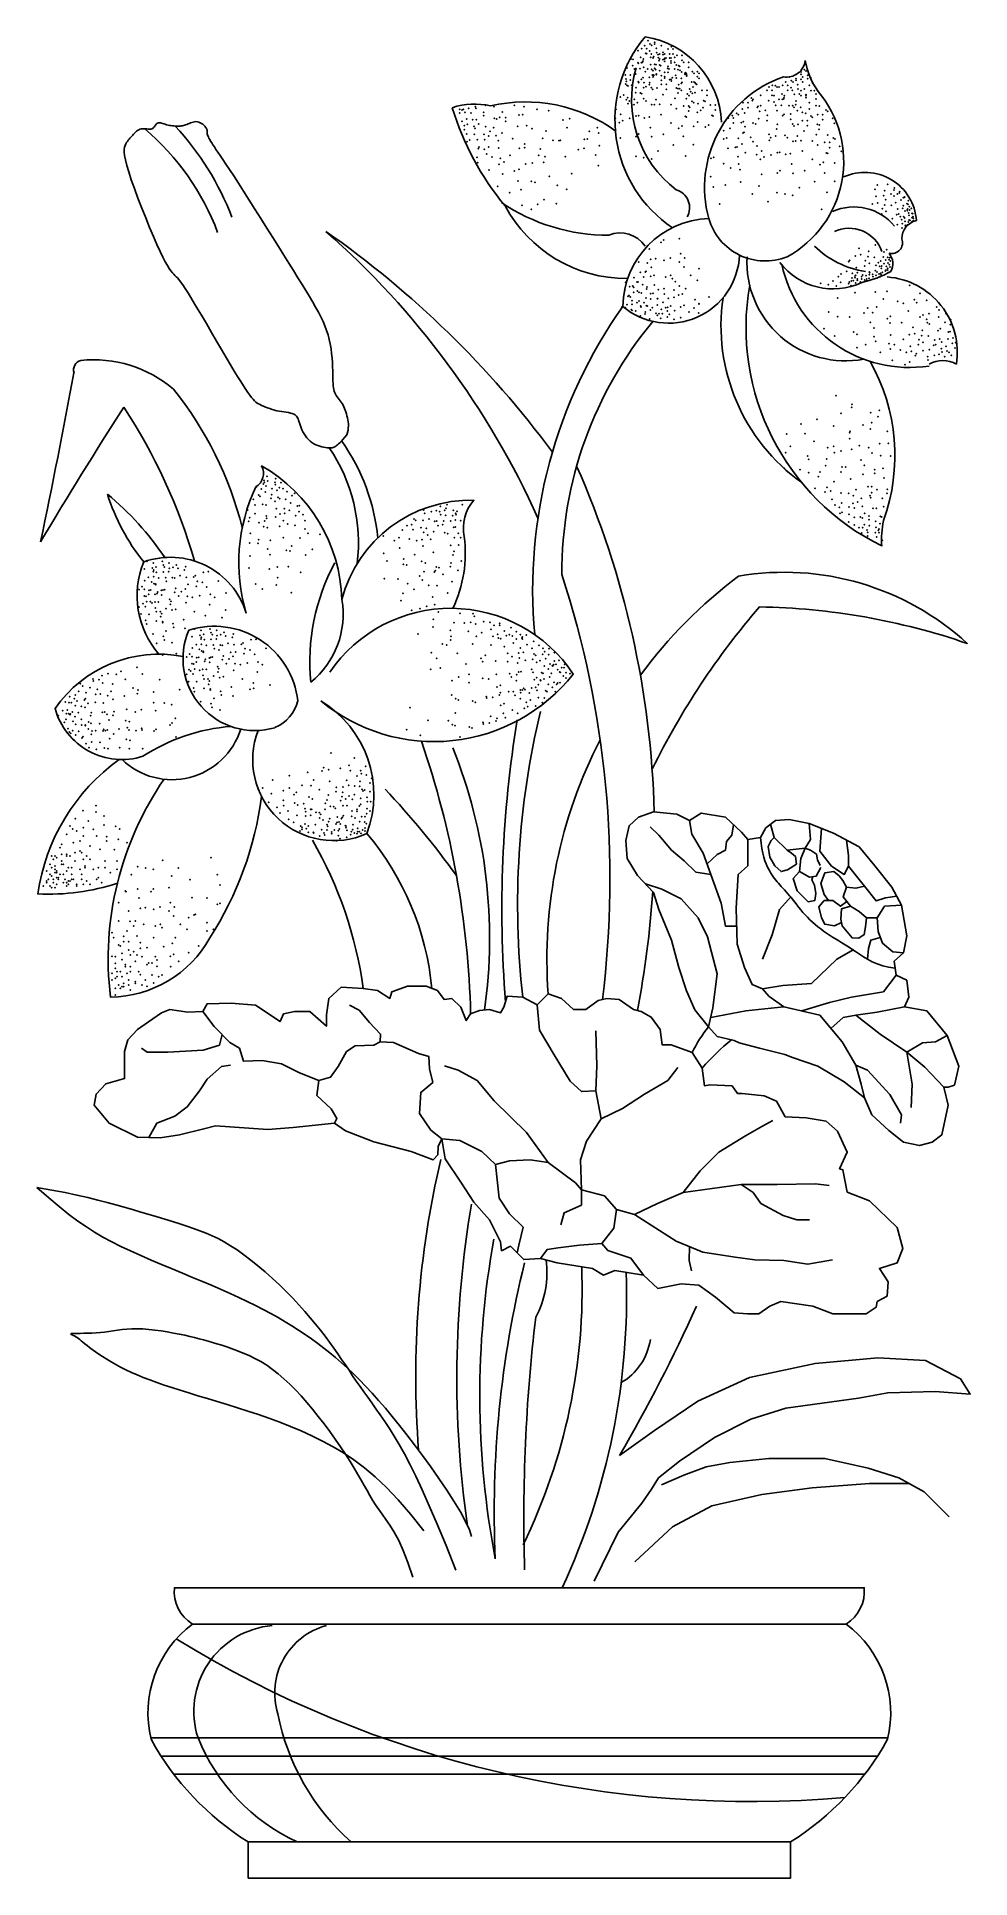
# Model space of a CAD drawing. Extents: x 786 to 1043, y 1766 to 2273.
import ezdxf

# ---------------------------------------------------------------- set-up
doc = ezdxf.new("R2010")
doc.units = 0
doc.header["$LTSCALE"] = 0.9
doc.header["$MEASUREMENT"] = 0
doc.header["$PDSIZE"] = 15
for name, color, linetype in [('3', 3, 'CONTINUOUS'), ('4', 4, 'CONTINUOUS'), ('7', 7, 'CONTINUOUS')]:
    doc.layers.add(name, color=color, linetype=linetype)

msp = doc.modelspace()

# ---------------------------------------------------------------- linework, layer by layer
at = {"layer": '3'}
for p, q in [((817.67, 1804.23), (1020.72, 1804.23)), ((820.51, 1799.23), (1017.88, 1799.23)), ((824.02, 1794.23), (1014.37, 1794.23))]:
    msp.add_line(p, q, dxfattribs=at)
for points in [[(971.92, 2042.05), (967.83, 2042.64), (964.62, 2045.84), (961.12, 2048.76), (957.62, 2052.84), (955.28, 2055.17)], [(979.07, 2027.76), (976.01, 2027.76), (974.84, 2034.18), (971.92, 2042.05), (969.88, 2047.88), (966.67, 2053.13), (966.08, 2056.92)], [(970.9, 2044.97), (973.67, 2047.59), (976.01, 2048.76), (976.3, 2051.09), (977.76, 2052.84), (978.2, 2055.76)], [(988.41, 2055.9), (989.43, 2052.25), (992.94, 2048.75), (997.9, 2049.33), (999.36, 2051.66), (999.07, 2056.05)], [(1002.42, 2054.74), (1001.98, 2048.46), (1005.19, 2044.37), (1008.7, 2042.04), (1009.87, 2044.37), (1009.87, 2047.29), (1009.28, 2051.53)], [(995.28, 2047.03), (995.53, 2044.92), (993.05, 2043.31), (991.32, 2042.82), (989.58, 2044.43), (988.22, 2046.78), (987.73, 2049.75), (988.59, 2051.36), (989.43, 2052.25)], [(1002.21, 2043.93), (1000.98, 2041.58), (999.12, 2041.33), (996.39, 2042.82), (996.77, 2046.41), (997.9, 2049.33), (999.37, 2048.76), (1001.1, 2047.64), (1001.35, 2046.04), (1002.09, 2044.55)], [(995.28, 2047.03), (994.16, 2047.89), (992.94, 2048.75)], [(1009.87, 2044.37), (1014.24, 2038.83), (1017.45, 2034.75), (1020.08, 2035.63), (1023.15, 2036.07)], [(996.39, 2042.82), (994.66, 2040.96), (995.77, 2037.5), (998.75, 2034.53), (1000.6, 2034.9), (1000.85, 2036.76), (1000.48, 2039.11), (999.74, 2040.59), (1000.05, 2041.46)], [(1004.38, 2034.9), (1003.2, 2036.51), (1002.21, 2039.6), (1003.33, 2042.45), (1005.81, 2042.82), (1005.81, 2042.82)], [(1009.28, 2038.54), (1008.28, 2040.35), (1007.29, 2041.71), (1005.81, 2042.82)], [(986.22, 2018.72), (988.85, 2025.43), (990.89, 2032.43), (994.1, 2035.93)], [(1007.97, 2028.78), (1006.05, 2027.85), (1003.33, 2028.35), (1002.46, 2030.08), (1001.72, 2033.17), (1003.2, 2034.9), (1005.56, 2034.9), (1007.66, 2033.29), (1007.66, 2033.29)], [(1009.43, 2034.61), (1007.66, 2033.29)], [(1017.75, 2030.09), (1014.83, 2030.09), (1012.78, 2031.84), (1010.45, 2033.29), (1008.41, 2035.92), (1009.28, 2038.54), (1011.91, 2038.25), (1014.24, 2038.83)], [(1010.45, 2033.29), (1007.91, 2032.55), (1007.79, 2029.71), (1008.16, 2027.85), (1010.88, 2024.63), (1012.74, 2024.51), (1014.23, 2025.5), (1014.6, 2027.6), (1014.83, 2030.09)], [(1024.46, 2033.6), (1019.79, 2033.29), (1017.75, 2030.09), (1018.04, 2026.3), (1019.21, 2023.09), (1022.12, 2020.76), (1025.04, 2020.47)], [(1018.62, 2024.69), (1015.99, 2023.96), (1015.41, 2021.63), (1015.15, 2018.69)], [(986.22, 2010.56), (991.77, 2011.43), (999.65, 2012.02), (1006.66, 2018.72), (1011.33, 2021.35)], [(831.97, 2004.29), (835.17, 2000.21), (839.44, 1995.76), (842.11, 1994.16), (843.18, 1990.61), (848.33, 1990.79), (853.67, 1989.9), (858.65, 1987.41), (863.98, 1985.28), (867.19, 1986.17), (869.32, 1989.19), (871.63, 1993.28), (873.94, 1994.88), (879.1, 1995.05), (880.88, 1995.94)], [(895.41, 1984.75), (894.48, 1988.48), (894.3, 1991.86), (891.46, 1992.75), (884.52, 1995.77), (880.88, 1995.94), (880.96, 1998.08), (877.94, 2001.27), (875.1, 2004.65), (872.43, 2006.07)], [(940.28, 1982.48), (936.28, 1982.25), (933.22, 1985.07), (928.75, 1992.36), (924.74, 1999.18), (924.09, 2006.09)], [(1025.34, 2005.6), (1017.75, 2004.14), (1011.91, 2003.27)], [(941.7, 1974.72), (940.28, 1982.48), (940.52, 1989.3), (940.28, 1998.95)], [(1005.05, 1999.62), (1008.41, 2002.69), (1011.91, 2003.27), (1018.62, 1998.02), (1025.92, 1993.06), (1030.88, 1988.98), (1036.14, 1983.44)], [(837.31, 1997.98), (836.6, 1995.05), (832.15, 1993.63), (822.37, 1993.1), (816.68, 1993.1), (815.08, 1994.16)], [(1025.92, 1993.06), (1030.3, 1995.69), (1033.8, 1995.98), (1037.01, 1997.73)], [(817.12, 1969.56), (819.35, 1973.56), (824.32, 1975.51), (827.7, 1978), (831.08, 1982.44), (833.22, 1985.64), (837.13, 1989.19), (839.62, 1989.55)], [(927.1, 1962.72), (921.21, 1970.96), (912.26, 1979.66), (907.55, 1985.31), (902.37, 1988.13), (898.61, 1989.3)], [(912.62, 1962.19), (916.5, 1963.19), (922.15, 1963.43), (927.1, 1962.72), (934.63, 1957.08), (936.28, 1955.2), (936.05, 1963.43), (937.69, 1968.6), (941.7, 1974.72), (947.58, 1977.54), (953.71, 1981.54), (960.06, 1985.31), (962.89, 1988.83)], [(1011.91, 1989.56), (1015.12, 1988.11), (1021.25, 1981.4), (1024.46, 1975.86), (1024.17, 1973.53)], [(1025.92, 1993.06), (1027.38, 1984.32), (1027.09, 1977.9)], [(863.98, 1985.28), (863.45, 1981.2), (867.36, 1977.46), (868.96, 1974.8), (868.25, 1973.56)], [(964.3, 1954.49), (969.01, 1960.37), (974.19, 1965.55), (981.49, 1970.02), (985.96, 1972.6), (989.03, 1974.25)], [(897.85, 1969.2), (902.84, 1968.76), (908.89, 1965.74), (912.62, 1962.19), (913.68, 1952.84), (916.5, 1948.61), (920.27, 1944.85), (919.09, 1939.91), (918.6, 1937.8)], [(936.28, 1955.2), (936.28, 1950.96), (931.57, 1948.85), (930.63, 1945.55)], [(936.28, 1955.2), (942.64, 1953.55), (945.93, 1949.79), (945.23, 1944.61), (941.93, 1940.38)], [(950.88, 1948.38), (957.24, 1951.43), (964.3, 1954.49), (980.31, 1956.61), (990.2, 1956.61), (1000.8, 1956.84), (1004.57, 1956.37)], [(980.31, 1956.61), (983.61, 1954.49), (985.73, 1951.43), (991.85, 1948.14), (995.62, 1946.96), (999.15, 1946.96)], [(945.93, 1949.79), (950.88, 1948.38), (962.42, 1941.08), (969.72, 1938.03), (978.66, 1936.61), (984.08, 1935.91), (992.09, 1935.67), (998.68, 1934.73), (1005.51, 1935.91)], [(953.39, 1931.7), (949.94, 1936.38), (943.58, 1938.5), (941.93, 1940.38), (935.81, 1939.91), (929.92, 1939.2), (926.86, 1938.73), (925.01, 1936.27)], [(966.07, 1939.55), (965.95, 1935.67), (966.66, 1932.85)]]:
    msp.add_lwpolyline(points, dxfattribs=at)
for points in [[(851.14, 1835.18, 0.481442), (830.69, 1804.22, 0.190198), (857.96, 1775.58, 0.173383)], [(866.05, 1835.18, 0.424792), (852.67, 1810.88, 0.165323), (872.87, 1775.58, 0.173383)]]:
    msp.add_lwpolyline(points, format="xyb", dxfattribs=at)
for centre, radius, start, end in [((938.91, 1916.35), 16.55, 300.0728, 351.6445), ((982.91, 2088.63), 301.93, 238.4, 274.9389)]:
    msp.add_arc(centre, radius, start, end, dxfattribs=at)
at = {"layer": '4'}
for points in [[(871.64, 2163.13), (871.05, 2162.42), (870.54, 2161.83), (870.1, 2161.34), (869.72, 2160.94), (869.4, 2160.62), (869.11, 2160.36), (868.86, 2160.16), (868.62, 2159.99), (868.38, 2159.86), (868.14, 2159.74), (867.9, 2159.66), (867.64, 2159.6), (867.35, 2159.56), (867.03, 2159.55), (866.68, 2159.56), (866.27, 2159.59), (865.82, 2159.65), (865.32, 2159.73), (864.79, 2159.84), (864.24, 2159.98), (863.68, 2160.17), (863.12, 2160.4), (862.57, 2160.68), (862.05, 2161.02), (861.55, 2161.41), (861.08, 2161.85), (860.65, 2162.34), (860.26, 2162.85), (859.9, 2163.39), (859.59, 2163.95), (859.31, 2164.51), (859.07, 2165.07), (858.88, 2165.62), (858.71, 2166.15), (858.56, 2166.66), (858.4, 2167.14), (858.23, 2167.58), (858.03, 2167.98), (857.78, 2168.32), (857.48, 2168.61), (857.1, 2168.84), (856.65, 2169.01), (856.15, 2169.15), (855.6, 2169.25), (855.01, 2169.34), (854.38, 2169.43), (853.74, 2169.52), (853.08, 2169.64), (852.41, 2169.78), (851.75, 2169.95), (851.09, 2170.14), (850.46, 2170.35), (849.84, 2170.57), (849.26, 2170.79), (848.72, 2171.02), (848.22, 2171.24), (847.77, 2171.45), (847.37, 2171.66), (846.98, 2171.9), (846.61, 2172.18), (846.24, 2172.52), (845.85, 2172.93), (845.43, 2173.43), (844.96, 2174.03), (844.44, 2174.76), (843.85, 2175.62), (843.18, 2176.64), (842.44, 2177.81), (841.6, 2179.17), (840.66, 2180.71), (839.61, 2182.46), (838.45, 2184.42), (837.17, 2186.6), (835.81, 2188.93), (834.41, 2191.35), (833, 2193.77), (831.61, 2196.13), (830.3, 2198.34), (829.1, 2200.34), (828.05, 2202.05), (827.18, 2203.42), (826.46, 2204.48), (825.88, 2205.28), (825.4, 2205.88), (825, 2206.34), (824.66, 2206.7), (824.33, 2207.02), (824, 2207.36), (823.64, 2207.77), (823.23, 2208.28), (822.78, 2208.93), (822.26, 2209.75), (821.67, 2210.79), (821, 2212.07), (820.24, 2213.64), (819.37, 2215.52), (818.4, 2217.74), (817.35, 2220.22), (816.27, 2222.87), (815.18, 2225.6), (814.14, 2228.33), (813.17, 2230.96), (812.31, 2233.4), (811.6, 2235.56), (811.07, 2237.37), (810.7, 2238.85), (810.48, 2240.05), (810.39, 2241.01), (810.39, 2241.77), (810.48, 2242.37), (810.62, 2242.85), (810.8, 2243.26), (811, 2243.63), (811.22, 2243.97), (811.44, 2244.29), (811.68, 2244.59), (811.92, 2244.88), (812.17, 2245.16), (812.43, 2245.44), (812.69, 2245.71), (812.94, 2245.99), (813.2, 2246.27), (813.47, 2246.54), (813.75, 2246.78), (814.04, 2247), (814.35, 2247.19), (814.68, 2247.33), (815.03, 2247.43), (815.4, 2247.46), (815.8, 2247.46), (816.2, 2247.43), (816.6, 2247.38), (816.99, 2247.35), (817.36, 2247.33), (817.7, 2247.35), (818, 2247.43), (818.25, 2247.56), (818.47, 2247.76), (818.66, 2247.98), (818.83, 2248.23), (819, 2248.47), (819.16, 2248.69), (819.34, 2248.89), (819.54, 2249.02), (819.77, 2249.1), (820.03, 2249.11), (820.32, 2249.08), (820.63, 2249.01), (820.96, 2248.91), (821.31, 2248.8), (821.67, 2248.68), (822.05, 2248.57), (822.45, 2248.47), (822.84, 2248.38), (823.24, 2248.32), (823.64, 2248.26), (824.03, 2248.22), (824.42, 2248.19), (824.79, 2248.17), (825.14, 2248.17), (825.47, 2248.17), (825.79, 2248.19), (826.09, 2248.22), (826.39, 2248.27), (826.68, 2248.33), (826.98, 2248.41), (827.28, 2248.51), (827.6, 2248.62), (827.93, 2248.76), (828.27, 2248.91), (828.62, 2249.05), (828.99, 2249.19), (829.36, 2249.3), (829.74, 2249.37), (830.12, 2249.4), (830.51, 2249.37), (830.89, 2249.27), (831.27, 2249.11), (831.63, 2248.92), (831.97, 2248.68), (832.28, 2248.43), (832.56, 2248.16), (832.79, 2247.9), (832.97, 2247.65), (833.09, 2247.43), (833.16, 2247.23), (833.2, 2247.04), (833.22, 2246.86), (833.22, 2246.67), (833.22, 2246.48), (833.22, 2246.28), (833.25, 2246.06), (833.31, 2245.81), (833.4, 2245.53), (833.53, 2245.21), (833.7, 2244.86), (833.91, 2244.48), (834.16, 2244.04), (834.45, 2243.56), (834.79, 2243.03), (835.19, 2242.44), (835.64, 2241.77), (836.17, 2240.99), (836.79, 2240.08), (837.53, 2239), (838.38, 2237.72), (839.37, 2236.22), (840.51, 2234.47), (841.81, 2232.46), (843.24, 2230.22), (844.77, 2227.81), (846.38, 2225.27), (848.02, 2222.68), (849.67, 2220.06), (851.29, 2217.49), (852.85, 2215.01), (854.32, 2212.66), (855.71, 2210.45), (857.01, 2208.37), (858.22, 2206.42), (859.36, 2204.58), (860.41, 2202.86), (861.38, 2201.24), (862.27, 2199.71), (863.09, 2198.28), (863.84, 2196.92), (864.51, 2195.62), (865.12, 2194.36), (865.65, 2193.13), (866.11, 2191.91), (866.51, 2190.69), (866.84, 2189.44), (867.11, 2188.16), (867.33, 2186.87), (867.49, 2185.57), (867.61, 2184.29), (867.69, 2183.05), (867.75, 2181.86), (867.79, 2180.75), (867.82, 2179.74), (867.84, 2178.83), (867.86, 2178.02), (867.88, 2177.31), (867.92, 2176.67), (867.98, 2176.1), (868.06, 2175.6), (868.18, 2175.14), (868.33, 2174.72), (868.52, 2174.32), (868.75, 2173.95), (869, 2173.59), (869.27, 2173.23), (869.55, 2172.88), (869.84, 2172.52), (870.12, 2172.14), (870.39, 2171.75), (870.63, 2171.33), (870.86, 2170.89), (871.07, 2170.42), (871.25, 2169.93), (871.42, 2169.43), (871.58, 2168.91), (871.72, 2168.38), (871.84, 2167.84), (871.95, 2167.29), (872.04, 2166.73), (872.1, 2166.16), (872.12, 2165.58), (872.09, 2164.99), (872.01, 2164.38), (871.86, 2163.77), (871.64, 2163.13)], [(971.34, 2000.06), (967.54, 2004.73), (965.21, 2009.98), (963.16, 2016.39), (961.12, 2023.97), (957.62, 2032.43), (956.16, 2037.1), (951.78, 2041.76), (948.86, 2046.43), (948.57, 2051.38), (949.44, 2055.47), (952.07, 2057.8), (956.16, 2059.26), (962.58, 2058.67), (966.08, 2056.92), (969.29, 2058.97), (976.01, 2057.8), (980.38, 2053.72), (982.14, 2051.68), (985.64, 2052.26), (987.1, 2054.88), (989.73, 2056.92), (993.52, 2057.22), (999.07, 2056.05), (1005.78, 2053.43), (1012.79, 2049.63), (1017.16, 2044.39), (1021.83, 2038.55), (1024.46, 2033.6), (1025.92, 2025.14), (1025.04, 2020.47), (1022.42, 2018.14), (1023, 2014.35), (1025.92, 2012.89), (1026.5, 2008.23), (1025.34, 2005.6), (1031.47, 2004.44), (1037.01, 1997.73), (1040.22, 1989.27), (1039.06, 1984.02), (1037.3, 1983.44), (1036.14, 1983.44), (1037.3, 1978.48), (1035.55, 1970.32), (1032.93, 1968.28), (1029.42, 1967.4), (1025.04, 1968.28), (1020.96, 1971.49), (1016.29, 1975.86), (1014.24, 1980.53), (1008.7, 1984.9), (1001.4, 1989.27), (994.4, 1991.61), (992.35, 1992.48), (985.35, 1994.23), (979.8, 1995.69), (978.34, 1996.27), (973.67, 1997.44), (971.34, 2000.06)], [(992.06, 2005.6), (987.97, 2008.52), (986.22, 2010.56), (983.3, 2011.73), (981.26, 2016.39), (979.22, 2022.81), (978.93, 2032.72), (979.51, 2042.05), (982.14, 2044.39), (982.14, 2051.68)], [(1022.71, 2016.25), (1020.93, 2016.49), (1019.3, 2016.89), (1017.8, 2017.41), (1016.42, 2018.02), (1015.15, 2018.69), (1013.97, 2019.4), (1012.86, 2020.12), (1011.81, 2020.81), (1010.81, 2021.47), (1009.85, 2022.07), (1008.93, 2022.65), (1008.04, 2023.2), (1007.17, 2023.74), (1006.32, 2024.27), (1005.48, 2024.8), (1004.66, 2025.33), (1003.84, 2025.89), (1003.03, 2026.46), (1002.24, 2027.05), (1001.46, 2027.66), (1000.7, 2028.28), (999.96, 2028.92), (999.25, 2029.58), (998.58, 2030.24), (997.94, 2030.92), (997.33, 2031.61), (996.76, 2032.3), (996.2, 2032.99), (995.67, 2033.67), (995.15, 2034.33), (994.65, 2034.97), (994.15, 2035.59), (993.66, 2036.17), (993.18, 2036.73), (992.71, 2037.26), (992.24, 2037.77), (991.79, 2038.26), (991.36, 2038.73), (990.95, 2039.18), (990.55, 2039.62), (990.18, 2040.06), (989.83, 2040.49), (989.49, 2040.93), (989.16, 2041.39), (988.83, 2041.87), (988.51, 2042.39), (988.19, 2042.95), (987.85, 2043.56), (987.51, 2044.23), (987.17, 2044.98), (986.83, 2045.83), (986.52, 2046.8), (986.23, 2047.9), (985.98, 2049.17), (985.78, 2050.62), (985.64, 2052.26)], [(971.34, 2000.06), (972.5, 2005.31), (973.67, 2014.64), (971.04, 2024.85), (968.42, 2030.1), (963.75, 2035.35), (958.49, 2037.97), (953.97, 2039.43)], [(1023, 2014.35), (1019.5, 2009.69), (1010.74, 2008.23), (1004.61, 2006.77), (997.02, 2004.44)], [(895.41, 1984.75), (892.05, 1982), (891.74, 1976.21), (894.8, 1971.64), (897.85, 1969.2), (898.76, 1963.71), (903.04, 1957.31), (906.7, 1951.82), (910.97, 1946.94), (914.02, 1940.85), (914.33, 1938.41), (916.77, 1939.63), (920.43, 1935.97), (925.01, 1936.27), (929.59, 1935.05), (939.35, 1933.53), (942.4, 1931.7), (945.46, 1932.92), (953.39, 1931.7), (957.36, 1928.04), (963.77, 1929.26), (968.65, 1928.96), (973.23, 1925.6), (978.41, 1921.34), (982.08, 1921.03), (985.13, 1921.03), (988.18, 1923.16), (991.23, 1924.38), (1000.08, 1923.16), (1005.58, 1921.03), (1014.73, 1921.03), (1017.48, 1922.86), (1017.78, 1924.38), (1020.53, 1925.91), (1020.83, 1929.87), (1018.39, 1933.53), (1023.28, 1935.05), (1024.8, 1939.02), (1023.28, 1944.81), (1015.65, 1952.13), (1009.54, 1954.57), (1008.32, 1960.66), (1007.41, 1960.97), (1009.54, 1965.54), (1006.8, 1971.33), (1003.74, 1974.08), (998.25, 1974.99), (992.45, 1975.3), (990.01, 1979.57), (986.65, 1981.09), (980.55, 1981.7), (979.33, 1981.7), (977.8, 1983.83), (971.7, 1984.14), (970.17, 1983.83), (969.56, 1988.71), (966.82, 1992.98), (961.02, 1995.11), (958.58, 1995.11), (957.97, 1999.38), (955.53, 2002.74), (952.78, 2004.26), (950.64, 2004.87), (946.68, 2007.61), (943.32, 2007.92), (940.88, 2007.31), (937.52, 2004.87), (934.16, 2004.87), (930.81, 2007.92), (927.14, 2009.14), (925.62, 2007.61), (924.09, 2006.09), (920.13, 2008.22), (915.85, 2008.53), (914.94, 2005.48), (914.02, 2003.96), (910.97, 2004.87), (908.22, 2004.57), (905.78, 2003.65), (904.56, 2001.82), (903.04, 2005.48), (900.59, 2007.92), (898.46, 2007.61), (896.63, 2010.05), (893.57, 2011.27), (888.39, 2011.27), (884.11, 2009.75), (883.5, 2007.92), (880.15, 2010.05), (876.18, 2010.66), (870.08, 2010.97), (866.72, 2007.92), (866.11, 2003.35), (866.11, 2000.3), (861.53, 2004.26), (857.26, 2004.26), (854.21, 2003.65), (853.29, 2001.52), (846.56, 2006.07), (839.8, 2006.6), (833.22, 2006.42), (831.97, 2004.29), (827.88, 2004.11), (822.9, 2004.82), (820.59, 2003.94), (817.03, 2001.45), (814.01, 1999.32), (811.34, 1996.47), (810.45, 1993.28), (810.45, 1988.3), (810.45, 1985.81), (805.3, 1984.39), (802.63, 1981.55), (802.09, 1978.53), (806.18, 1973.56), (814.01, 1969.65), (820.23, 1969.47), (825.57, 1970.36), (832.33, 1971.96), (835.53, 1972.85), (849.93, 1971.78), (856.87, 1972.31), (868.25, 1973.56), (871.28, 1971.42), (879.1, 1968.4), (889.42, 1965.74), (895.46, 1963.43), (896.71, 1964.85), (896.88, 1967.16), (897.85, 1969.2)], [(971.92, 2002.69), (981.55, 2004.44), (992.06, 2005.6), (1001.99, 2003.27), (1008.11, 1995.98), (1011.91, 1989.56), (1013.37, 1984.32), (1014.24, 1980.53)]]:
    msp.add_lwpolyline(points, dxfattribs=at)
for points in [[(843.98, 2114.06, -0.185943), (846.61, 2148.79, 0.402195), (848.19, 2154.58, -0.262371), (870.32, 2117.74)], [(900.86, 2115.34, 0.145193), (904.03, 2135.11, -0.236281), (906.67, 2145.11, 0.349501), (870.32, 2117.74)], [(843.98, 2114.06, 0.426679), (815.75, 2128.13, 0.283272), (819.9, 2102.71, 0.283272)], [(864.52, 2089.85, 0.420644), (934.06, 2097.22, 0.531994), (866.96, 2097.79, 0.530247)], [(826.57, 2102.07, 0.297508), (791.3, 2087.75, 0.424749), (815.53, 2074.59, -0.125161), (839.75, 2082.83)], [(809.01, 2073.71, 0.20457), (786.55, 2036.7, 0.091658), (808.47, 2039.62, 0.091658)], [(821.32, 2068.27, 0.18252), (806.57, 2008.28, 0.269258), (833.97, 2024.59, 0.110481), (848.19, 2063.54)]]:
    msp.add_lwpolyline(points, format="xyb", dxfattribs=at)
msp.add_lwpolyline([(844.5, 1765.58), (844.5, 1775.58, -0.12807), (817.76, 1803.84, -0.30038), (829.19, 1835.58, -0.288174), (824.19, 1845.58), (1014.19, 1845.58, -0.288174), (1009.19, 1835.58, -0.30038), (1020.63, 1803.84, -0.12807), (993.89, 1775.58), (993.89, 1765.58)], format="xyb", close=True, dxfattribs=at)
for centre, radius, start, end in [((981.22, 2249.85), 35.68, 140.0536, 236.2228), ((950.02, 2248.15), 24.92, 2.4954, 81.1313), ((981.14, 2255.4), 31.04, 163.521, 232.8694), ((1002.46, 2231.29), 32.23, 109.0332, 195.4625), ((978.64, 2238.44), 29.91, 298.6097, 40.2061), ((906.87, 2235.14), 19.11, 76.724, 108.7231), ((974.27, 2275.34), 76.79, 196.7313, 219.7919), ((920.87, 2212.35), 42.49, 54.008, 103.0755), ((1014.39, 2221.24), 14.2, 3.655, 114.4686), ((943.47, 2269.89), 51.75, 235.6719, 270.4281), ((960.99, 2225.73), 5.12, 329.6604, 73.9825), ((948.75, 2244.18), 38, 208.2283, 270.1471), ((972.19, 2198.23), 24.48, 91.8404, 179.3489), ((986.94, 2227.2), 16.18, 196.1597, 291.8268), ((1011.38, 2211.4), 14.5, 39.6291, 113.9157), ((1029.77, 2217.07), 5.22, 103.4273, 179.1963), ((947, 2210.4), 8.35, 34.5379, 112.0955), ((1010.05, 2210.55), 9.5, 18.9535, 115.2239), ((1021.75, 2216.05), 3, 256.3237, 21.2469), ((960.33, 2213.42), 19.53, 229.7588, 357.7797), ((1009.04, 2210.65), 27.13, 176.8696, 280.681), ((1018.53, 2233.7), 25.89, 225.8199, 261.0964), ((1017.64, 2210.26), 4.45, 331.3037, 40.1293), ((1005.64, 2221.77), 18.42, 217.2168, 295.3374), ((1026.73, 2217.77), 36.08, 192.2342, 278.5033), ((1007.01, 2234.71), 30.3, 282.4128, 298.6612), ((1019.02, 2185.85), 20.83, 350.9918, 85.7996), ((1048.74, 2192.69), 67.1, 170.0173, 243.7247), ((1058, 2120.43), 135.13, 144.7045, 185.2358), ((1027.88, 2193.21), 53.13, 171.7102, 234.4353), ((1039.24, 2125.06), 108.33, 140.2178, 180.2078), ((969.74, 2157.38), 52.9, 340.2797, 29.4423), ((1035.83, 2176.07), 7.53, 60.0473, 119.9527), ((1043.8, 2134.27), 24.82, 167.7723, 184.0484), ((919.02, 2100.59), 57.54, 151.6959, 185.5768), ((846.59, 2113.69), 24.07, 309.0364, 9.6899), ((835.2, 2087.27), 23.14, 6.3999, 107.676), ((846.35, 2101.49), 19.8, 156.693, 286.2119), ((847.63, 2092.53), 10.9, 292.9371, 345.8031), ((848.83, 2063.92), 30.31, 339.5152, 58.8207), ((1234.53, 2032.63), 320.16, 170.6451, 184.5902), ((1148.5, 2033.6), 229.78, 166.578, 186.3411), ((868.09, 2073.7), 22.34, 158.9736, 294.1303), ((654.86, 1997.18), 251.01, 1.4769, 18.966), ((770.43, 2024.56), 140.58, 351.8837, 21.8753), ((765.21, 1995.5), 112, 7.7804, 29.9942), ((817.99, 2003.41), 77.45, 5.3746, 40.1096), ((999.43, 1977.16), 36.25, 140.8076, 154.117), ((1013.01, 1951.57), 57.15, 128.0805, 139.4754), ((1152.15, 1903.87), 261.5, 166.8083, 184.4782), ((1186.35, 1903.44), 284.37, 170.3224, 188.2426), ((1149.34, 1898.64), 241.02, 169.7257, 190.7752), ((1198.17, 1866.42), 285.9, 166.1009, 182.5736)]:
    msp.add_arc(centre, radius, start, end, dxfattribs=at)
for p in [(975.52, 2246.92), (975.51, 2244.62), (1007.48, 2242.63), (975.53, 2237.8), (1007.94, 2241.25), (972.63, 2231.36), (974.4, 2226.68), (1018.87, 2207.28), (1002.18, 2204.91), (1004.33, 2204.54), (1005.58, 2205.52), (1004.39, 2197), (1003.11, 2192.36), (1012.74, 2137.61), (1013.51, 2136.14), (1013.77, 2137.58), (1014.98, 2136.91), (1015.13, 2135.25), (1015.17, 2136.29), (1017.23, 2136.21), (1017.49, 2137.65), (1018.08, 2136.8), (1018.26, 2136.17), (1018.3, 2137.21), (881.7, 2135.23), (1017.6, 2134.96), (1019.22, 2134.07), (836.7, 2087.36), (891.92, 2080.39), (902.83, 2079.94)]:
    msp.add_point(p, dxfattribs=at)
at = {"layer": '7'}
for p, q in [((829.19, 1835.58), (1009.19, 1835.58)), ((844.5, 1775.58), (993.89, 1775.58))]:
    msp.add_line(p, q, dxfattribs=at)
msp.add_lwpolyline([(955.9, 2071.24, -0.063275), (985.33, 2115.73, -0.079218), (1042.59, 2105.67, 0.232108), (979.59, 2124.21, 0.073149), (952.55, 2096.96)], format="xyb", dxfattribs=at)
for points in [[(901.75, 1850.45), (899.02, 1857.19), (896.58, 1863.05), (894.4, 1868.13), (892.43, 1872.51), (890.66, 1876.29), (889.03, 1879.57), (887.52, 1882.44), (886.1, 1885), (884.73, 1887.32), (883.4, 1889.44), (882.12, 1891.4), (880.89, 1893.21), (879.69, 1894.9), (878.54, 1896.5), (877.42, 1898.04), (876.35, 1899.54), (875.31, 1901.03), (874.29, 1902.51), (873.28, 1903.99), (872.28, 1905.47), (871.27, 1906.97), (870.24, 1908.48), (869.18, 1910.02), (868.07, 1911.59), (866.91, 1913.19), (865.7, 1914.83), (864.41, 1916.5), (863.05, 1918.21), (861.62, 1919.94), (860.1, 1921.7), (858.49, 1923.49), (856.78, 1925.3), (854.98, 1927.14), (853.1, 1928.97), (851.16, 1930.78), (849.19, 1932.55), (847.21, 1934.24), (845.25, 1935.83), (843.32, 1937.3), (841.45, 1938.63), (839.66, 1939.8), (837.93, 1940.83), (836.24, 1941.73), (834.57, 1942.53), (832.89, 1943.25), (831.19, 1943.91), (829.43, 1944.55), (827.6, 1945.17), (825.67, 1945.8), (823.66, 1946.44), (821.58, 1947.09), (819.43, 1947.74), (817.22, 1948.4), (814.97, 1949.07), (812.68, 1949.73), (810.37, 1950.39), (808.03, 1951.05), (805.62, 1951.71), (803.07, 1952.37), (800.34, 1953.04), (797.35, 1953.71), (794.05, 1954.4), (790.38, 1955.09), (786.28, 1955.81)], [(786.28, 1955.81), (789.55, 1952.99), (792.48, 1950.55), (795.14, 1948.43), (797.59, 1946.59), (799.93, 1944.96), (802.21, 1943.51), (804.51, 1942.16), (806.91, 1940.88), (809.45, 1939.61), (812.13, 1938.34), (814.91, 1937.09), (817.75, 1935.85), (820.64, 1934.63), (823.53, 1933.42), (826.39, 1932.24), (829.2, 1931.07), (831.92, 1929.93), (834.55, 1928.81), (837.1, 1927.7), (839.57, 1926.6), (841.95, 1925.51), (844.26, 1924.42), (846.48, 1923.33), (848.64, 1922.23), (850.72, 1921.12), (852.73, 1919.99), (854.68, 1918.85), (856.57, 1917.69), (858.41, 1916.52), (860.2, 1915.32), (861.94, 1914.11), (863.65, 1912.87), (865.31, 1911.61), (866.96, 1910.31), (868.58, 1908.96), (870.21, 1907.55), (871.83, 1906.07), (873.48, 1904.51), (875.15, 1902.85), (876.86, 1901.08), (878.62, 1899.19), (880.43, 1897.18), (882.29, 1895.03), (884.21, 1892.73), (886.19, 1890.29), (888.24, 1887.69), (890.36, 1884.92), (892.55, 1881.98), (894.79, 1878.88), (897.04, 1875.69), (899.2, 1872.49), (901.2, 1869.39), (902.96, 1866.47), (904.39, 1863.82), (905.43, 1861.52), (905.98, 1859.68)], [(892.9, 1861.22), (889.27, 1865.79), (885.85, 1869.75), (882.61, 1873.16), (879.52, 1876.09), (876.54, 1878.61), (873.63, 1880.79), (870.76, 1882.71), (867.88, 1884.42), (864.98, 1885.99), (862.05, 1887.44), (859.1, 1888.78), (856.14, 1890.02), (853.18, 1891.17), (850.24, 1892.25), (847.31, 1893.26), (844.4, 1894.22), (841.54, 1895.14), (838.72, 1896.02), (835.96, 1896.86), (833.27, 1897.68), (830.67, 1898.46), (828.17, 1899.23), (825.77, 1899.97), (823.49, 1900.7), (821.34, 1901.41), (819.32, 1902.12), (817.41, 1902.82), (815.62, 1903.52), (813.92, 1904.21), (812.32, 1904.91), (810.81, 1905.62), (809.38, 1906.34), (808.02, 1907.06), (806.74, 1907.79), (805.53, 1908.51), (804.41, 1909.23), (803.37, 1909.92), (802.41, 1910.58), (801.55, 1911.2), (800.78, 1911.78), (800.11, 1912.31), (799.51, 1912.78), (798.99, 1913.21), (798.53, 1913.59), (798.11, 1913.93), (797.72, 1914.23), (797.36, 1914.5), (797, 1914.73), (796.64, 1914.93), (796.3, 1915.1), (796.01, 1915.25), (795.79, 1915.37), (795.67, 1915.47), (795.67, 1915.54), (795.83, 1915.59), (796.16, 1915.63), (796.69, 1915.64), (797.4, 1915.65), (798.26, 1915.65), (799.23, 1915.66), (800.3, 1915.68), (801.44, 1915.72), (802.61, 1915.78), (803.8, 1915.88), (804.97, 1916.02), (806.14, 1916.19), (807.32, 1916.37), (808.53, 1916.54), (809.78, 1916.7), (811.09, 1916.82), (812.47, 1916.9), (813.93, 1916.91), (815.49, 1916.85), (817.13, 1916.72), (818.82, 1916.53), (820.52, 1916.3), (822.22, 1916.03), (823.89, 1915.74), (825.5, 1915.43), (827.02, 1915.11), (828.43, 1914.8), (829.76, 1914.49), (831.02, 1914.18), (832.24, 1913.86), (833.44, 1913.52), (834.66, 1913.16), (835.91, 1912.77), (837.22, 1912.36), (838.61, 1911.91), (840.06, 1911.41), (841.58, 1910.85), (843.14, 1910.23), (844.74, 1909.53), (846.36, 1908.74), (847.98, 1907.85), (849.6, 1906.85), (851.2, 1905.73), (852.79, 1904.5), (854.37, 1903.15), (855.94, 1901.68), (857.51, 1900.11), (859.08, 1898.42), (860.65, 1896.63), (862.24, 1894.74), (863.83, 1892.74), (865.41, 1890.68), (866.97, 1888.58), (868.48, 1886.46), (869.93, 1884.37), (871.3, 1882.33), (872.57, 1880.37), (873.72, 1878.52), (874.74, 1876.81), (875.65, 1875.23), (876.48, 1873.74), (877.25, 1872.34), (878.01, 1871), (878.78, 1869.71), (879.58, 1868.43), (880.45, 1867.15), (881.41, 1865.84), (882.46, 1864.42), (883.57, 1862.79), (884.75, 1860.88), (885.98, 1858.59), (887.24, 1855.83), (888.52, 1852.5), (889.82, 1848.53)], [(939.85, 1847.38), (946.4, 1860.84), (952.94, 1868.91), (955.63, 1872.76), (957.56, 1875.83), (963.33, 1880.45), (972.95, 1886.98), (982.96, 1891.98), (992.58, 1895.06), (1012.6, 1897.75), (1020.68, 1899.29), (1033.77, 1899.67), (1043.39, 1898.9), (1040.69, 1903.13), (1031.07, 1908.13), (1017.99, 1908.9), (1000.67, 1907.36), (982.58, 1903.52), (968.34, 1896.98), (956.4, 1888.9), (946.78, 1881.98)], [(1037.62, 1865.07), (1030.69, 1871.99), (1023.76, 1875.83), (1015.29, 1878.52), (1003.36, 1881.21), (995.28, 1881.21), (987.97, 1881.21), (977.19, 1880.06), (970.65, 1878.91), (964.49, 1876.6), (958.33, 1873.91)], [(951.02, 1852.76), (961.41, 1862.37), (972.18, 1868.14), (986.04, 1871.22), (999.9, 1873.14), (1015.68, 1874.29), (1026.53, 1874.29)]]:
    msp.add_lwpolyline(points, dxfattribs=at)
for centre, radius, start, end in [((992.82, 2266.87), 5.19, 260.4451, 353.239), ((1018.86, 2269.89), 21.21, 189.8635, 214.9374), ((770.89, 2194.33), 69.68, 20.6342, 49.6537), ((766.34, 2194.6), 79.02, 21.165, 42.6947), ((710.12, 1996.74), 271.56, 36.5341, 54.9954), ((712.31, 2044.47), 232.63, 24.2976, 48.6809), ((799.16, 2181.02), 2.75, 106.6461, 196.704), ((801.79, 2149.43), 34.39, 49.951, 95.7103), ((-1475.3, 2605.71), 2311.32, 348.21509, 349.39209), ((744.51, 2112.49), 101.53, 14.3169, 38.5428), ((1994.38, 1413.73), 1405.46, 147.40969, 149.18757), ((679.54, 2084.96), 156.33, 16.1289, 33.2847), ((825.17, 2129.43), 55.3, 5.4814, 35.3462), ((828.23, 2133.34), 46.66, 353.067, 34.1839), ((705.21, 2053.01), 251.21, 1.4208, 23.8372), ((859.43, 2163.55), 56.24, 197.318, 219.0427), ((751.59, 2082), 84.46, 34.1011, 50.1191), ((673.52, 2041), 270.65, 352.9139, 18.0061), ((823.51, 2087.97), 19.82, 226.0636, 342.7315), ((1058.69, 2018.67), 131.89, 152.7207, 184.1452), ((708.34, 1902.31), 238.52, 35.7658, 43.1955), ((705.21, 2053.01), 251.21, 348.881, 356.4214), ((775.23, 1927.95), 161.27, 334.0693, 2.1492), ((900.74, 1932.4), 26.07, 331.8575, 7.6288), ((758.67, 1925.75), 190.07, 335.0541, 2.0162), ((578.17, 2097.8), 427.14, 329.6518, 335.8693), ((1386.01, 1864.78), 465.58, 173.1762, 181.7571)]:
    msp.add_arc(centre, radius, start, end, dxfattribs=at)
for p in [(951.85, 2268.99), (952.86, 2269.48), (953.7, 2270.37), (953.96, 2268.2), (954.24, 2268.09), (954.25, 2269.47), (954.63, 2271.75), (955.1, 2268.85), (955.19, 2270.75), (955.54, 2268.05), (955.64, 2270.39), (956.21, 2267.3), (956.48, 2271.28), (956.48, 2270.81), (956.93, 2269.62), (957.02, 2268.44), (957.37, 2267.83), (957.85, 2268.04), (957.85, 2268.04), (958.32, 2270.34), (958.75, 2267.82), (958.78, 2268.49), (959.22, 2268.05), (960.17, 2269.41), (960.62, 2268.02), (961.07, 2270.06), (961.55, 2269.4), (961.55, 2268.02), (962.62, 2267.68), (964.01, 2267.67), (948.36, 2262.28), (948.82, 2264.2), (948.82, 2264.2), (948.97, 2265.27), (949.74, 2262.27), (949.88, 2266.74), (950, 2266.68), (950, 2266.68), (950.44, 2264.84), (950.49, 2266.57), (950.9, 2263.92), (951.25, 2262.49), (951.86, 2265.64), (952.01, 2265.5), (952.45, 2263.96), (952.66, 2267.09), (952.79, 2265.64), (953.11, 2265.71), (953.25, 2266.1), (953.32, 2266.62), (953.43, 2264.4), (953.93, 2263.13), (954.59, 2263.9), (955.39, 2267.1), (955.42, 2265.13), (955.61, 2263.84), (955.88, 2262.27), (955.98, 2263.43), (956.06, 2266.97), (956.19, 2262.23), (956.19, 2262.08), (956.44, 2264.1), (956.47, 2265.16), (956.79, 2263.73), (956.8, 2265.12), (956.9, 2262.5), (956.96, 2262.31), (957.47, 2267.06), (957.64, 2266.2), (957.83, 2264.97), (957.83, 2263.42), (957.84, 2266.65), (958.14, 2264.79), (958.75, 2266.44), (959.19, 2262.98), (959.22, 2266.85), (959.23, 2266.64), (959.24, 2266.06), (959.62, 2266.93), (960.08, 2264.07), (960.13, 2262.95), (960.15, 2264.68), (960.39, 2263.88), (960.64, 2266.95), (961, 2265.54), (961.01, 2266.92), (961.02, 2266.1), (961.99, 2263.86), (962, 2267.09), (962, 2265.71), (962.22, 2262.16), (962.45, 2265), (962.91, 2263.75), (963.08, 2264.82), (963.4, 2264.64), (963.42, 2263.54), (963.87, 2263.09), (964, 2266.29), (964.43, 2265.73), (964.8, 2262.65), (964.85, 2262.45), (964.89, 2262.87), (965.2, 2262.68), (965.25, 2262.28), (965.81, 2265.72), (965.81, 2264.33), (966.83, 2263.18), (967.28, 2262.73), (968.22, 2263.17), (968.67, 2262.72), (995.37, 2262.43), (996.76, 2262.42), (996.78, 2263.06), (997.69, 2263.7), (998.15, 2263.33), (998.62, 2262.13), (999.08, 2262.13), (948.48, 2259.75), (948.57, 2261.16), (948.7, 2260.54), (948.82, 2259.41), (949.13, 2259.23), (949.73, 2260.88), (950.13, 2259.45), (951.23, 2257.43), (951.37, 2258.74), (951.98, 2260.43), (952.11, 2260.17), (952.57, 2257.31), (952.83, 2261.1), (952.88, 2257.13), (953.22, 2261.49), (953.49, 2258.78), (953.5, 2260.17), (954.09, 2259), (955.01, 2259.61), (955.04, 2261.59), (955.06, 2260.1), (955.59, 2258.78), (955.97, 2258.26), (956.04, 2261.71), (957.09, 2258.7), (958.27, 2259.72), (958.28, 2262.03), (958.3, 2260.81), (959.19, 2261.78), (959.21, 2261.41), (959.65, 2258.33), (959.66, 2259.72), (960.59, 2261), (960.99, 2261.03), (961.05, 2260.63), (961.3, 2261.56), (962.42, 2258.69), (962.47, 2261.38), (962.88, 2257.3), (962.93, 2258.51), (963.1, 2259.61), (963.4, 2258.48), (963.85, 2259.98), (963.85, 2258.03), (963.86, 2261.37), (964.02, 2260.21), (965.3, 2262), (965.51, 2257.05), (966.13, 2258.44), (966.42, 2257.66), (966.63, 2260.34), (966.87, 2257.21), (967.08, 2258.95), (967.29, 2260.32), (967.55, 2257.35), (967.6, 2260.13), (967.74, 2259.86), (968.05, 2259.68), (968.21, 2261.78), (968.66, 2261.33), (969.53, 2258.07), (970.92, 2258.07), (987.41, 2258.07), (987.98, 2258.95), (988.8, 2258.07), (988.9, 2259.41), (989.73, 2259.35), (990.19, 2258.98), (990.75, 2258.94), (991.56, 2257.04), (991.76, 2259.42), (992.6, 2260.31), (993.14, 2258.03), (993.15, 2259.42), (993.54, 2261.69), (994.01, 2258.79), (994.09, 2260.7), (994.44, 2258), (994.54, 2260.33), (995.38, 2261.22), (995.38, 2260.76), (995.83, 2259.56), (995.92, 2258.39), (996.37, 2257), (996.75, 2261.03), (996.75, 2257.98), (996.75, 2257.98), (997.23, 2261.67), (997.23, 2260.29), (997.68, 2258.44), (998.62, 2261.21), (999.07, 2259.36), (999.52, 2261.39), (999.52, 2257.97), (999.98, 2260), (1000.45, 2257.96), (1000.46, 2259.35), (1000.91, 2257.04), (902.75, 2252.8), (903.37, 2252.6), (903.78, 2252.81), (904.2, 2251.99), (905.22, 2253.04), (907.08, 2253.49), (907.29, 2253.08), (909.41, 2251.95), (909.96, 2253.94), (912.24, 2253.57), (914.55, 2252.03), (917.82, 2253.86), (920.51, 2253.57), (924.02, 2252.8), (927.32, 2252.44), (945.81, 2252.79), (947.03, 2256.15), (947.95, 2256.76), (948.68, 2255.48), (949.05, 2255.99), (949.13, 2254.35), (949.51, 2255.07), (950.78, 2254.05), (950.89, 2255.52), (951.7, 2254.66), (953.49, 2255.7), (954.11, 2255.05), (955.63, 2254.05), (956.41, 2254.11), (956.88, 2255.49), (957.86, 2254.21), (958.73, 2256.86), (961.02, 2254.09), (962.07, 2255.86), (962.45, 2252.99), (964.43, 2253.72), (965.22, 2255.74), (965.81, 2253.72), (965.81, 2252.33), (965.96, 2256.6), (966.1, 2253.38), (966.75, 2254.99), (967.2, 2254.63), (968.21, 2251.95), (968.38, 2254.39), (969.13, 2252.56), (969.81, 2253.29), (969.99, 2255.21), (970.31, 2255.03), (970.91, 2256.68), (971.79, 2254.02), (973.17, 2254.02), (973.17, 2252.63), (980.62, 2252.88), (980.8, 2254.62), (982.18, 2253.23), (982.19, 2254.62), (983.12, 2255.89), (983.39, 2255.17), (983.58, 2255.53), (984.77, 2253.32), (984.95, 2253.58), (985.41, 2252.2), (985.65, 2256.65), (985.69, 2253.77), (987, 2252.56), (987.87, 2255.21), (988.79, 2256.68), (989.34, 2254.79), (989.39, 2256.52), (989.8, 2253.86), (990.16, 2252.44), (990.77, 2255.59), (991.36, 2253.91), (991.69, 2255.58), (992.02, 2255.65), (992.15, 2256.04), (992.22, 2256.56), (993.5, 2253.84), (994.51, 2253.79), (994.88, 2253.38), (994.96, 2256.91), (995.34, 2254.05), (995.37, 2255.1), (995.8, 2252.45), (996.73, 2253.37), (996.75, 2256.6), (997.18, 2251.98), (998.12, 2256.79), (998.13, 2256.59), (998.14, 2256.01), (999.04, 2252.89), (999.05, 2254.63), (1000.89, 2253.81), (1000.9, 2255.65), (1001.81, 2253.69), (1003.7, 2252.59), (1004.16, 2252.23), (902.76, 2251.76), (903.42, 2249.5), (904.05, 2248.27), (904.07, 2247.24), (904.65, 2250.14), (904.87, 2248.7), (905.86, 2251.81), (906.3, 2249.96), (906.74, 2248.11), (907, 2247.59), (907.33, 2249.98), (907.33, 2249.98), (907.97, 2248.75), (909.39, 2251.04), (909.88, 2248.05), (912.12, 2247.78), (912.31, 2250.35), (912.94, 2250.16), (913.75, 2250.58), (915.39, 2250.52), (915.4, 2249.49), (918.73, 2248.09), (919.1, 2251.28), (920.13, 2251.3), (921.21, 2248.34), (922.66, 2247.43), (926.58, 2246.87), (931.27, 2249.83), (932.33, 2247.79), (933.05, 2250.18), (940.72, 2247.75), (945.62, 2250.32), (946.71, 2249.1), (947.07, 2251.39), (947.67, 2249.69), (949.58, 2250.3), (951.33, 2250.92), (952.03, 2251.05), (953.63, 2250.45), (954.97, 2250.64), (955.31, 2247.76), (958.24, 2251.34), (960.99, 2249.03), (963.1, 2247.6), (964.02, 2248.21), (964.89, 2250.86), (965.2, 2250.68), (967.18, 2248.09), (968.35, 2249.33), (970.46, 2247.9), (971.38, 2248.51), (972.25, 2251.16), (972.56, 2250.98), (976.74, 2250.42), (977.2, 2247.56), (977.85, 2251.05), (978.12, 2249.03), (978.13, 2250.41), (979.07, 2251.69), (979.52, 2251.33), (980.39, 2249.11), (980.9, 2249.38), (981.26, 2251.76), (981.35, 2248), (983.55, 2248.99), (984.28, 2248.72), (985.16, 2250.19), (987.38, 2249.69), (987.47, 2251.11), (990.13, 2247.38), (990.27, 2248.69), (991.74, 2251.04), (992.13, 2251.44), (993.95, 2251.53), (993.96, 2250.05), (994.49, 2248.73), (994.88, 2248.2), (996, 2248.65), (997.17, 2249.67), (998.09, 2251.73), (998.55, 2248.28), (998.56, 2249.66), (999.5, 2250.94), (999.95, 2250.58), (1001.33, 2248.63), (1001.38, 2251.32), (1001.78, 2247.25), (1001.84, 2248.46), (1002.76, 2251.31), (1002.76, 2249.93), (1005.53, 2250.28), (1005.99, 2248.9), (904.71, 2246.01), (904.79, 2243.85), (905.56, 2244.37), (906.82, 2245.94), (907.63, 2244.41), (907.87, 2241.93), (908.11, 2242.46), (909.46, 2245.88), (909.69, 2244.44), (910.71, 2245.49), (910.76, 2242.39), (911.1, 2246.73), (912.78, 2245.52), (913.44, 2244.19), (913.47, 2242.14), (914.44, 2246.27), (917.34, 2244.67), (919.24, 2242.02), (920.66, 2243.28), (920.68, 2242.25), (925.01, 2241.91), (925.58, 2244.8), (928.47, 2244.23), (930.09, 2244.2), (930.53, 2244.26), (937.01, 2242.04), (937.12, 2244.57), (937.95, 2244.64), (938.47, 2246.7), (941.06, 2246.24), (941.27, 2242.81), (947.03, 2244.93), (951.35, 2245.27), (952.07, 2245.98), (955.66, 2245.25), (958.9, 2245.95), (961.64, 2242.94), (964.4, 2245.34), (967.15, 2243.03), (976.34, 2244.91), (976.72, 2242.04), (978.72, 2242.3), (979.15, 2242.45), (979.49, 2244.79), (980.57, 2243.22), (980.77, 2246.24), (981.05, 2246.43), (982.88, 2245.04), (983.52, 2243.93), (984.71, 2242.73), (987.95, 2245.94), (988.04, 2244.3), (988.41, 2245.02), (989.79, 2245.47), (992.39, 2245.65), (993.02, 2244.99), (994.54, 2243.99), (995.31, 2244.06), (995.78, 2245.44), (996.76, 2244.16), (997.63, 2246.81), (999.92, 2244.04), (1000.97, 2245.81), (1001.35, 2242.94), (1003.33, 2243.67), (1004.13, 2245.69), (1004.71, 2242.28), (1004.72, 2243.66), (1005.65, 2244.94), (1006.11, 2244.58), (907.53, 2239.57), (907.76, 2238.13), (909.53, 2241.75), (910.16, 2240.52), (911.65, 2239.64), (913.64, 2237.67), (913.92, 2239.26), (914.97, 2238.25), (916.59, 2240.13), (920.95, 2237.73), (922.79, 2237.98), (924.53, 2240.09), (925.89, 2238.22), (926.3, 2239.8), (931.84, 2239.75), (935.43, 2241.71), (940.27, 2240.18), (940.96, 2237.3), (951.32, 2239.89), (953.47, 2239.52), (955.63, 2239.15), (957.44, 2241.29), (965.05, 2239.95), (971.95, 2239.26), (972.72, 2239.57), (979.47, 2239.73), (979.62, 2237.7), (981.43, 2240.85), (984.53, 2240.27), (985.62, 2239.05), (985.97, 2241.34), (986.58, 2239.64), (988.48, 2240.25), (990.23, 2240.87), (990.93, 2240.99), (992.53, 2240.39), (993.87, 2240.58), (994.22, 2237.71), (997.14, 2241.29), (999.9, 2238.98), (1002, 2237.55), (1002.92, 2238.16), (1003.79, 2240.81), (1004.1, 2240.63), (1006.08, 2238.04), (910.88, 2236.12), (913.22, 2231.63), (914.61, 2234.95), (917.84, 2235.81), (918.85, 2233.1), (919.12, 2236.26), (922.54, 2233), (923.51, 2232.69), (927.5, 2234.36), (929.63, 2231.83), (933.6, 2235.1), (971.92, 2234.23), (975.91, 2231.99), (977.37, 2236.65), (979.97, 2236.19), (980.18, 2232.76), (985.2, 2231.65), (985.94, 2234.88), (990.25, 2235.22), (990.97, 2235.93), (994.56, 2235.2), (997.8, 2235.9), (1000.54, 2232.89), (1003.3, 2235.29), (1006.05, 2232.97), (1017.82, 2231.95), (1020.7, 2232.13), (916.49, 2229.85), (919.69, 2230.7), (924.25, 2226.6), (925.99, 2227.91), (929.38, 2226.84), (932.22, 2230.74), (983.4, 2229.51), (987.7, 2227.33), (990.22, 2229.83), (992.38, 2229.46), (994.53, 2229.09), (996.34, 2231.24), (1003.96, 2229.89), (1016.44, 2226.73), (1017.21, 2230.73), (1017.44, 2228.81), (1017.89, 2227.04), (1019.57, 2228.99), (1019.83, 2230.38), (1020.07, 2227.94), (1021.58, 2229.51), (1022.36, 2228.9), (1022.45, 2230.56), (1022.53, 2231.17), (1022.88, 2227.07), (1023.32, 2229.51), (1023.84, 2229.77), (1023.93, 2230.12), (1024.32, 2227.84), (1025.02, 2228.42), (1025.24, 2228.55), (1025.33, 2228.64), (1026.02, 2226.81), (1026.29, 2226.63), (1026.37, 2227.68), (919.91, 2226.37), (922.5, 2225.29), (1002.5, 2225.24), (1018.97, 2223.96), (1019.16, 2225.41), (1019.88, 2226.49), (1020.24, 2224.68), (1021.67, 2226.35), (1021.93, 2222.65), (1023.11, 2223.82), (1023.41, 2225.3), (1023.68, 2223.94), (1024.19, 2223.24), (1024.54, 2222.45), (1024.77, 2225.57), (1024.77, 2225.57), (1024.98, 2226.29), (1025.07, 2223.24), (1025.31, 2222.85), (1025.4, 2224.75), (1025.48, 2221.94), (1026.11, 2225.24), (1026.11, 2224.89), (1026.2, 2225.33), (1026.37, 2221.75), (1026.46, 2224.28), (1026.55, 2222.28), (1026.57, 2223.57), (1026.64, 2225.94), (1026.72, 2225.07), (1026.84, 2222.21), (1027.16, 2225.5), (1027.33, 2224.19), (1027.33, 2222.97), (1027.39, 2221.85), (1027.51, 2224.02), (1027.6, 2223.24), (1027.77, 2222.8), (1027.77, 2222.1), (958.96, 2216.84), (963.28, 2217.2), (1023.31, 2221.04), (1024.63, 2220.1), (1024.67, 2221.31), (1025.5, 2220.88), (1025.59, 2220.53), (1026.11, 2220.97), (955.01, 2214.33), (955.37, 2211.46), (956.71, 2211.65), (958.25, 2216.12), (960.76, 2211.82), (963.62, 2213.03), (964.71, 2211.82), (1011.78, 2212.43), (1012.78, 2214.5), (1013.23, 2212.74), (1015.23, 2212.19), (1015.41, 2213.64), (1017.02, 2212.05), (1017.3, 2215.39), (1019.48, 2212.08), (1019.67, 2213.54), (1020.36, 2214.12), (1020.7, 2211.99), (1021.05, 2211.38), (1021.23, 2211.9), (950.77, 2206.45), (952.1, 2210.73), (952.5, 2207.87), (953.48, 2206.59), (953.95, 2207.97), (954.12, 2208.17), (954.46, 2210.47), (955.38, 2206.78), (955.56, 2209.25), (956.25, 2207.05), (959.01, 2211.19), (959.47, 2206.59), (960.85, 2207.05), (963.28, 2210.74), (964.54, 2209.35), (966.38, 2207.05), (968.69, 2208.89), (1007.09, 2206.72), (1007.81, 2207.43), (1009.34, 2208.19), (1009.92, 2210.88), (1010.16, 2211.17), (1010.84, 2206.33), (1010.96, 2207.58), (1011.63, 2206.41), (1011.69, 2206.92), (1011.8, 2207.11), (1012.05, 2209.21), (1012.32, 2207.85), (1013.49, 2206.67), (1013.75, 2207.18), (1014.31, 2209.66), (1014.5, 2211.1), (1014.68, 2207.02), (1015.58, 2210.38), (1015.58, 2208.02), (1015.64, 2207.28), (1015.73, 2207.81), (1016.51, 2207.37), (1016.6, 2206.67), (1017.28, 2208.35), (1017.47, 2209.81), (1017.47, 2207.11), (1017.74, 2207.98), (1018.09, 2210.6), (1018.26, 2207.46), (1018.45, 2209.52), (1018.65, 2206.74), (1018.7, 2207.63), (1018.75, 2211), (1018.96, 2209.03), (1019.02, 2209.64), (1019.22, 2207.89), (1019.66, 2210.25), (1020, 2208.24), (1020.11, 2211.27), (1020.11, 2211.27), (1020.18, 2208.51), (1020.27, 2209.55), (1020.65, 2208.55), (1020.7, 2209.03), (1020.74, 2210.45), (1020.79, 2207.81), (1021.14, 2209.99), (1021.31, 2209.38), (1021.4, 2211.03), (948.18, 2202.88), (948.52, 2205.17), (949.16, 2201.32), (949.34, 2201.43), (949.44, 2201.49), (949.61, 2203.95), (950.43, 2204.16), (950.73, 2203.74), (950.73, 2202.35), (951.64, 2205.21), (951.69, 2202.77), (951.86, 2205.24), (952.12, 2202.35), (952.83, 2202.23), (953.18, 2204.53), (954.27, 2203.31), (954.41, 2203.83), (955.33, 2201.99), (956.05, 2202.07), (956.39, 2204.37), (957.48, 2203.15), (959.01, 2203.37), (959.12, 2201.96), (961.32, 2206.13), (961.83, 2203.04), (962.17, 2205.33), (963.09, 2201.65), (963.27, 2204.11), (964.13, 2201.89), (965, 2203.37), (968.22, 2205.67), (1006.48, 2204.17), (1007.73, 2205.15), (1009.89, 2204.78), (1010.06, 2205.28), (1010.59, 2204.21), (1010.67, 2205.54), (1011.19, 2205.63), (1011.67, 2202.33), (1011.85, 2204.93), (1012.33, 2206.06), (1012.33, 2205.72), (1013.11, 2205.19), (1013.46, 2206.06), (1014.33, 2205.8), (1014.86, 2206.06), (1014.86, 2205.63), (1015.55, 2206.24), (1017.26, 2202.49), (1020.51, 2202.66), (1026.75, 2204.36), (1029.54, 2202.09), (947.5, 2198.31), (948.42, 2198.2), (948.82, 2199.02), (949.8, 2201.07), (950.08, 2197.64), (950.26, 2200.1), (950.26, 2197.39), (950.27, 2199.12), (951.23, 2197.26), (951.57, 2199.55), (952.12, 2200.04), (952.58, 2198.66), (952.67, 2198.34), (953.5, 2199.58), (953.8, 2196.46), (953.95, 2196.93), (954.1, 2200.85), (954.14, 2198.75), (954.43, 2198.66), (955.24, 2197.53), (955.35, 2200.51), (955.81, 2198.2), (956.85, 2196.62), (957.17, 2200.61), (957.19, 2198.91), (957.31, 2200.69), (957.63, 2196.47), (958.29, 2197.69), (958.55, 2196.47), (958.78, 2199.67), (959.51, 2198.2), (959.97, 2197.27), (960.04, 2198.28), (960.22, 2200.74), (960.55, 2196.3), (960.89, 2198.59), (961.82, 2200.97), (961.98, 2197.37), (963.62, 2198.31), (964.54, 2198.77), (965.92, 2196.93), (967.29, 2198.06), (967.63, 2200.36), (968.56, 2196.67), (968.69, 2199.23), (968.73, 2199.14), (971.45, 2201.07), (1006.93, 2200.8), (1014.18, 2196.72), (1015.16, 2198.03), (1016.5, 2196.83), (1017.61, 2198.33), (1019.51, 2200.59), (1023.39, 2199.94), (1025.01, 2199.38), (1026.37, 2197.29), (1028, 2200.38), (1028.63, 2199.56), (1030.35, 2196.19), (1031.44, 2200.17), (1032.05, 2196.48), (1034.16, 2198.35), (1034.79, 2197.53), (1036.74, 2196.47), (952.49, 2195.87), (955.06, 2195.07), (957.17, 2196.01), (958.11, 2195.23), (959.93, 2195.55), (961.81, 2194.91), (963.67, 2195.43), (1006.85, 2195.66), (1010.16, 2195.58), (1011.34, 2191.42), (1015.93, 2194.15), (1016.88, 2192.55), (1020.58, 2195.16), (1021.3, 2193.9), (1021.4, 2195.79), (1024.55, 2194.07), (1027.62, 2192.79), (1029.53, 2195.56), (1030.24, 2191.93), (1031.41, 2194.95), (1031.59, 2194.04), (1032.13, 2193.68), (1034.5, 2191.82), (1034.69, 2195.63), (1035.2, 2192.41), (1036.41, 2194.08), (1037.4, 2191.45), (1037.85, 2191.54), (1037.94, 2193.44), (1038, 2194.84), (1006.06, 2190.38), (1006.13, 2188.19), (1012.18, 2187.19), (1012.19, 2190.85), (1014.57, 2188.02), (1016.87, 2190.21), (1017.32, 2188.93), (1021.02, 2188.21), (1021.4, 2186.81), (1021.47, 2190.64), (1022.46, 2188.02), (1024.17, 2186.48), (1024.99, 2189.46), (1026.62, 2190.72), (1026.88, 2187.5), (1027.15, 2186.14), (1028.07, 2191.03), (1029.15, 2187.94), (1029.33, 2189.39), (1030.06, 2190.48), (1030.41, 2186.31), (1030.42, 2188.66), (1031.85, 2190.34), (1032.11, 2186.64), (1033.29, 2187.81), (1033.59, 2189.29), (1033.86, 2187.93), (1034.95, 2189.56), (1034.95, 2189.56), (1035.48, 2186.84), (1035.58, 2188.74), (1036.75, 2187.56), (1037.02, 2186.2), (1037.3, 2189.55), (1038.47, 2188.37), (1038.66, 2189.82), (1039.2, 2187.1), (1039.38, 2188.55), (1018.66, 2185.86), (1021.91, 2183.69), (1025.42, 2182.5), (1025.79, 2185.87), (1026.69, 2183.22), (1028.32, 2184.96), (1028.59, 2185.47), (1031.67, 2184.67), (1031.74, 2183.75), (1033.49, 2185.03), (1034.84, 2185.3), (1035.66, 2185.93), (1036.38, 2184.66), (1037.56, 2185.83), (1038.19, 2185.02), (1006.43, 2173.95), (1010.84, 2171.54), (996.82, 2166.1), (1001.21, 2167.39), (1007.85, 2169.08), (1010.75, 2170.71), (1013.86, 2165.86), (1015.99, 2169.25), (1016.28, 2166.53), (1018.01, 2168.15), (1018.4, 2169.92), (992.86, 2163.34), (997.85, 2163.49), (1000.34, 2161.31), (1005.82, 2165.53), (1010.23, 2163.69), (1010.23, 2162.07), (1010.3, 2164.13), (1015.88, 2164.76), (1018.42, 2160.75), (1020.54, 2164.14), (1020.83, 2160.83), (992.52, 2158.21), (993.86, 2159.93), (998.59, 2157.35), (998.88, 2156.38), (1003.86, 2156.52), (1004.16, 2159.61), (1005.75, 2159.99), (1006.01, 2158.21), (1007.83, 2158.66), (1010.74, 2159.17), (1012.83, 2160.13), (1013.31, 2156.19), (1015.43, 2159.58), (1016.31, 2158.11), (1018.71, 2157.44), (1021.52, 2157.3), (848.84, 2150.65), (849.69, 2151.75), (852.08, 2151.06), (992.2, 2153.88), (996.52, 2153.57), (998.9, 2152.68), (1001.59, 2151.62), (1002.06, 2152.89), (1003.57, 2154.69), (1007.83, 2152.89), (1008.09, 2154.32), (1009.12, 2154.28), (1010.44, 2150.94), (1013.89, 2152.25), (1014.19, 2154.72), (1017.09, 2152.55), (1017.12, 2153.58), (1019.4, 2153.91), (1019.64, 2151.22), (846.78, 2148.75), (847.38, 2146.52), (847.75, 2146.24), (848.15, 2148.26), (848.64, 2149.64), (848.92, 2150.01), (849.25, 2147.41), (849.37, 2149.08), (849.86, 2150.45), (850.79, 2145.63), (850.79, 2145.63), (850.99, 2146.65), (851.11, 2148.31), (851.88, 2150.05), (851.96, 2149.4), (852.49, 2147.82), (852.73, 2145.88), (853.05, 2148.55), (853.19, 2145.53), (853.54, 2149.93), (854.07, 2148.35), (854.85, 2145.41), (855.16, 2147.5), (856.62, 2146.37), (857.27, 2147.03), (1000.66, 2148.4), (1003.37, 2147.38), (1003.97, 2148.7), (1004.96, 2147.63), (1005.88, 2150.28), (1007.82, 2147.12), (1009.88, 2147.04), (1011.2, 2146.35), (1011.98, 2148), (1013.44, 2145.65), (1015.22, 2148.9), (1015.83, 2146.42), (1016.02, 2145.79), (1016.25, 2148.86), (1016.27, 2147.23), (1017.74, 2148), (1019.23, 2145.65), (1020.52, 2147.05), (1020.56, 2148.09), (844.39, 2142.45), (845.88, 2145.35), (846.37, 2141.46), (846.41, 2143.77), (848.47, 2143.95), (849.37, 2143.81), (849.52, 2140.8), (851.88, 2144.78), (852.08, 2140.53), (852.22, 2142.78), (853.3, 2141.34), (854.43, 2142.8), (854.59, 2141.5), (855.81, 2142.31), (856.21, 2144.34), (857.63, 2140.9), (858.04, 2143.51), (858.48, 2141.99), (858.6, 2143.65), (859.57, 2141.14), (892.83, 2142.43), (893.14, 2141.56), (894.94, 2141.96), (896.29, 2142.26), (897.29, 2142.01), (897.44, 2143.46), (897.49, 2141.11), (898.64, 2142.31), (898.95, 2140.96), (898.99, 2142.86), (899.24, 2143.87), (900.85, 2140.91), (901, 2142.36), (901.65, 2141.56), (901.75, 2141.11), (902, 2142.11), (903.5, 2143.87), (1005.29, 2145.35), (1006.14, 2143.84), (1007.36, 2143.18), (1007.51, 2141.52), (1008.02, 2144.4), (1008.04, 2141.75), (1009.98, 2141.23), (1010.05, 2143.29), (1011.12, 2144.29), (1011.49, 2143.03), (1011.49, 2140.39), (1012.37, 2144.66), (1013.15, 2140.54), (1013.66, 2143.4), (1014.32, 2141.48), (1015.54, 2140.82), (1015.54, 2140.82), (1016.65, 2142.85), (1017.56, 2142.85), (1018.64, 2140.71), (1019.04, 2140.49), (1019.56, 2143.37), (1020.33, 2141.89), (844.67, 2139.27), (844.87, 2140.28), (845.07, 2136.03), (847.46, 2138.9), (848.8, 2137.81), (849.03, 2139.43), (849.6, 2140.16), (849.81, 2137.61), (853.15, 2137.98), (854.19, 2139.48), (855.37, 2138.58), (857.39, 2138.18), (860.14, 2137.21), (860.18, 2139.52), (860.94, 2136), (864.25, 2135.76), (886.99, 2136.88), (888.23, 2138.09), (889.58, 2138.4), (889.89, 2137.04), (890.18, 2139.95), (890.63, 2139.58), (892.14, 2137.55), (892.64, 2139.55), (892.89, 2136.29), (893.59, 2137.4), (893.99, 2135.59), (894.33, 2139.94), (895.58, 2136.44), (895.87, 2139.34), (896.44, 2139.45), (896.75, 2138.1), (898.1, 2138.4), (898.1, 2138.4), (898.35, 2139.4), (898.6, 2136.15), (899.47, 2135.89), (900.25, 2139.36), (901.1, 2137.65), (901.55, 2137.75), (901.6, 2139.66), (902.41, 2136.05), (903.05, 2139.51), (1009.36, 2138.4), (1009.9, 2139.16), (1011.52, 2138.28), (1013.66, 2140.27), (1014.21, 2138.39), (1015.5, 2139.79), (1015.65, 2138.13), (1017.34, 2139.31), (1018.56, 2138.65), (844.87, 2133.33), (847.17, 2133.29), (847.38, 2134.3), (849.89, 2131.69), (850.58, 2134.08), (854.2, 2134.83), (854.97, 2131.31), (855.98, 2131.11), (856.46, 2132.49), (858.8, 2134.75), (862.15, 2131.56), (881.81, 2130.53), (884.8, 2134.03), (886.05, 2134.78), (886.2, 2131.99), (888.94, 2134.49), (890.94, 2133.99), (892.39, 2134.29), (892.69, 2132.49), (894.75, 2134.34), (895.55, 2130.73), (900.31, 2132.74), (901.16, 2131.04), (901.26, 2134.85), (902.52, 2132.8), (903.02, 2134.8), (815.92, 2126.15), (816.6, 2128.25), (818.1, 2126.49), (818.35, 2125.49), (818.4, 2127.85), (818.45, 2125.94), (819.1, 2126.74), (819.25, 2125.29), (820.85, 2128.25), (821.1, 2127.24), (821.15, 2125.34), (821.45, 2126.69), (822.6, 2125.49), (822.66, 2127.84), (822.8, 2126.39), (823.81, 2126.64), (824.7, 2127.33), (825.16, 2126.34), (826.96, 2125.94), (827.27, 2126.81), (832.11, 2125.26), (833.56, 2125.41), (844.75, 2126.42), (844.99, 2129.73), (850.36, 2126.14), (850.52, 2130.1), (852.58, 2126.75), (855.53, 2126.79), (859, 2125.26), (860.38, 2130.03), (882.76, 2128.39), (887.2, 2127.49), (887.35, 2128.94), (888.2, 2127.24), (890.4, 2130.09), (892.28, 2128.34), (892.95, 2125.42), (893.35, 2127.87), (895.78, 2125.34), (896.09, 2125.7), (896.34, 2126.7), (897.03, 2126.51), (900.17, 2126.79), (900.42, 2127.79), (900.91, 2130.03), (902.27, 2125.85), (903.24, 2128.37), (814.41, 2120.47), (815.24, 2121.33), (815.86, 2120.62), (815.99, 2122.99), (817.04, 2123.89), (817.21, 2120.32), (817.69, 2120.43), (817.88, 2122.63), (818.49, 2124.04), (818.54, 2122.13), (818.99, 2122.03), (819.03, 2121.84), (819.85, 2123.74), (820.62, 2120.27), (821.02, 2120.41), (821.49, 2120.53), (821.75, 2123.78), (822, 2122.78), (822, 2122.78), (823.65, 2123.83), (824.22, 2123.72), (824.52, 2120.82), (825.77, 2124.32), (827.2, 2120.67), (827.46, 2123.93), (827.96, 2121.93), (829.46, 2123.96), (829.91, 2124.33), (830.21, 2121.42), (830.51, 2122.78), (831.86, 2122.47), (833.1, 2121.26), (836.3, 2122.91), (846.61, 2122.06), (848.42, 2120.65), (852.22, 2121.78), (852.62, 2123.8), (881.97, 2123.49), (885.76, 2123.39), (888.41, 2122.1), (890.16, 2120.6), (891.7, 2124.25), (892.49, 2123.19), (894.23, 2121.69), (896.55, 2121.55), (898.19, 2124.75), (900.62, 2122.65), (814.45, 2115.76), (815.52, 2116.64), (815.91, 2118.71), (816.21, 2115.81), (816.36, 2118.61), (816.58, 2117.19), (817.08, 2119.18), (817.57, 2117.18), (817.99, 2116.85), (818.84, 2119.23), (818.86, 2117.11), (818.93, 2115.42), (819.37, 2119.36), (819.37, 2119.36), (819.53, 2119.84), (819.79, 2117.12), (820.72, 2119.06), (821.86, 2115.28), (822.92, 2117.87), (823.06, 2116.42), (823.26, 2117.32), (824.22, 2119.74), (824.54, 2115.11), (825.35, 2118.72), (826.1, 2119.97), (827.41, 2116.87), (827.7, 2118.67), (829.16, 2118.37), (831.15, 2118.87), (833.9, 2116.37), (834.05, 2119.16), (835.3, 2118.41), (838.39, 2119.61), (856.42, 2119.68), (886.62, 2117.45), (887.11, 2119.45), (891.81, 2115.3), (893.64, 2115.9), (895.35, 2118.45), (895.89, 2116.4), (899.43, 2119.55), (814.94, 2113.76), (816.3, 2112), (816.55, 2111), (817.16, 2113.7), (819.18, 2114.41), (819.23, 2111.86), (820.28, 2114.45), (820.43, 2113.01), (820.63, 2113.9), (820.91, 2111.44), (820.93, 2111.66), (823.54, 2114.86), (823.76, 2111.08), (824, 2110.08), (826.74, 2112.25), (829.7, 2114.47), (832.74, 2113.32), (837.33, 2112.77), (838.29, 2114.91), (889.57, 2114.8), (895.4, 2110.23), (895.55, 2112.35), (896.92, 2114.32), (901.17, 2111.43), (902.83, 2114.01), (904.04, 2111.29), (905.77, 2111.45), (906.47, 2113.86), (906.77, 2113.1), (907.15, 2110.99), (909.36, 2111.65), (911.09, 2111.5), (912.2, 2110.67), (913.77, 2111.23), (913.78, 2110.65), (916.91, 2110.04), (818.3, 2108.24), (819.27, 2105.71), (821.12, 2107.66), (821.37, 2106.66), (821.91, 2109.13), (823.55, 2105.93), (827.14, 2109.8), (829.06, 2107.58), (829.74, 2109.68), (830.19, 2105.32), (831.24, 2107.92), (831.49, 2106.92), (831.55, 2109.28), (831.59, 2107.37), (831.64, 2105.47), (832.25, 2108.17), (832.4, 2106.72), (832.99, 2105.17), (834, 2109.68), (834.25, 2108.67), (834.3, 2106.77), (834.6, 2108.12), (834.9, 2105.21), (835.75, 2106.92), (835.8, 2109.27), (835.95, 2107.82), (836.8, 2105.26), (836.95, 2108.07), (837.37, 2105.15), (837.85, 2108.76), (838.31, 2107.77), (838.92, 2105.75), (840.11, 2107.37), (840.42, 2108.24), (840.61, 2105.36), (842.61, 2105.39), (843.06, 2105.76), (845.26, 2106.69), (846.7, 2106.84), (891.31, 2108.26), (897.98, 2105.53), (899.19, 2105.23), (900.16, 2109.31), (900.25, 2106.59), (900.4, 2107.65), (905.13, 2109.05), (906.38, 2105.52), (907.38, 2107.64), (908.82, 2108.61), (911.35, 2105.27), (911.37, 2109.56), (911.99, 2107.66), (913.22, 2108.18), (913.37, 2107.21), (914.06, 2106.98), (915.07, 2109.11), (915.58, 2107.86), (916.46, 2108.08), (917.3, 2107.71), (917.59, 2105.77), (918.39, 2108.94), (918.41, 2106.88), (919.5, 2108.11), (919.97, 2107.19), (919.98, 2107.45), (920, 2106.87), (921.17, 2108.03), (921.28, 2105.33), (923.13, 2106.26), (924.61, 2105.15), (820.92, 2102.51), (824.74, 2102.83), (827.56, 2101.9), (828.38, 2102.76), (829.01, 2102.05), (829.06, 2100.14), (829.14, 2104.42), (829.51, 2100.04), (830.23, 2100.61), (830.36, 2101.75), (830.84, 2101.86), (831.03, 2104.06), (831.69, 2103.56), (832.14, 2103.46), (832.18, 2103.27), (832.51, 2100.79), (832.51, 2100.79), (832.68, 2101.27), (833.77, 2101.7), (833.87, 2100.49), (834.17, 2101.84), (834.64, 2101.96), (835.15, 2104.21), (835.15, 2104.21), (836.5, 2103.91), (837.37, 2101.17), (837.66, 2102.25), (838.5, 2100.15), (839.25, 2101.4), (839.65, 2103.21), (840.35, 2102.1), (840.85, 2100.1), (841.1, 2103.36), (842.3, 2099.8), (843.36, 2102.85), (843.66, 2104.21), (844.3, 2100.3), (845.01, 2103.9), (846.25, 2102.69), (847.2, 2100.59), (848.44, 2099.84), (849.45, 2104.34), (894.95, 2103.11), (896.46, 2101.6), (902.15, 2102.93), (904.55, 2099.99), (908.6, 2101.57), (909.06, 2100.65), (909.79, 2102.4), (912.65, 2100.85), (915.03, 2104.82), (915.96, 2102.98), (915.97, 2100.68), (917.14, 2102.08), (918.71, 2100.33), (918.98, 2103.01), (919.17, 2101.71), (919.44, 2104.39), (920.27, 2103.2), (920.85, 2101.07), (922.68, 2104.3), (922.86, 2101.27), (923.23, 2102.73), (923.69, 2102.38), (923.98, 2100.44), (923.98, 2100.44), (924.9, 2100.9), (925.63, 2102.66), (925.72, 2104.33), (926.18, 2103.4), (926.47, 2101.47), (927.29, 2102.58), (927.38, 2104.24), (927.67, 2099.99), (928.69, 2099.81), (928.86, 2103.14), (928.87, 2100.83), (929.33, 2099.91), (930.16, 2101.02), (931.64, 2099.92), (801.72, 2095.86), (801.84, 2095.3), (803.38, 2095.69), (804.26, 2096.76), (804.45, 2094.81), (805.9, 2097.32), (808.2, 2097.21), (809.43, 2097.98), (810.62, 2095.8), (813.91, 2099.06), (815.39, 2097.24), (820.12, 2095.73), (827.59, 2097.19), (828.09, 2095.19), (828.2, 2098.44), (828.67, 2098.07), (829.35, 2097.24), (829.73, 2098.62), (830.3, 2095.13), (831.14, 2098.28), (832.01, 2098.54), (832.08, 2096.85), (832.33, 2095.84), (832.94, 2098.55), (833.43, 2095.88), (833.78, 2095.33), (835.01, 2096.71), (836.06, 2099.3), (836.21, 2097.85), (836.41, 2098.75), (836.69, 2096.29), (837.69, 2096.54), (840.55, 2098.3), (842.85, 2095.9), (845.89, 2094.75), (847.04, 2097.8), (894.8, 2098.57), (897.47, 2098.95), (900.61, 2095.46), (902.45, 2096.39), (905.3, 2097.14), (905.3, 2094.83), (909.08, 2096.05), (910.78, 2095.86), (912.9, 2097.16), (916.5, 2097.36), (916.97, 2096.44), (918.38, 2095.44), (918.46, 2097.1), (919.01, 2097.84), (919.66, 2097.93), (922.6, 2098.59), (922.97, 2097.76), (923.34, 2095.72), (923.93, 2096.25), (925.01, 2095.64), (925.04, 2095.43), (925.04, 2095.43), (925.37, 2097.67), (925.74, 2097.4), (925.96, 2095.89), (926.1, 2099.43), (927.21, 2098.6), (927.53, 2096.45), (928.05, 2097.41), (928.31, 2099.54), (928.41, 2099.44), (928.73, 2094.98), (929.75, 2094.8), (929.79, 2098.44), (930.27, 2097.81), (930.4, 2094.89), (930.47, 2097.76), (930.87, 2099.02), (931.33, 2096.75), (931.48, 2099.02), (932.09, 2097.66), (932.09, 2096.14), (933.15, 2097.35), (795.3, 2090.99), (796.66, 2090.46), (796.89, 2091.47), (797.37, 2089.87), (797.77, 2092.53), (798.31, 2094.63), (798.95, 2093.96), (799.33, 2090.06), (799.69, 2090.51), (799.85, 2092.16), (800.96, 2093.49), (802.45, 2091.67), (802.98, 2093.03), (803.75, 2091.79), (805.77, 2091.33), (806.69, 2092.49), (807.15, 2094.49), (807.23, 2090.25), (810.41, 2091.21), (812.82, 2093.4), (813.95, 2091.87), (814.18, 2092.87), (818.48, 2092.3), (825.61, 2092.98), (829.45, 2093.43), (829.7, 2092.42), (831.45, 2089.67), (832.38, 2093.29), (833.58, 2094.44), (834.06, 2092.87), (834.08, 2093.09), (835.05, 2090.56), (836.9, 2092.51), (837.15, 2091.51), (839.89, 2093.68), (840.29, 2091.23), (845.04, 2093.05), (846.04, 2093.3), (850.48, 2094.2), (900.53, 2091.5), (901.67, 2090.45), (902.37, 2090.13), (906.37, 2089.82), (910.14, 2091.03), (910.2, 2090.62), (911.84, 2090.85), (913.04, 2093.67), (913.69, 2091.46), (913.96, 2094.13), (913.96, 2092.15), (916.24, 2092.37), (917.56, 2092.35), (918.03, 2091.43), (919.44, 2090.43), (919.47, 2092.85), (919.52, 2092.08), (920.07, 2092.82), (920.39, 2093.31), (920.72, 2092.92), (921.93, 2092.05), (922.19, 2090.06), (922.62, 2093.43), (923.66, 2093.57), (924.03, 2092.75), (924.4, 2090.71), (924.46, 2094.36), (926.07, 2090.63), (926.43, 2092.66), (926.8, 2092.38), (927.16, 2094.42), (928.27, 2093.59), (929.11, 2092.39), (929.47, 2094.43), (792.19, 2085.77), (793.37, 2087.19), (794.12, 2089.56), (794.34, 2084.78), (794.44, 2086.31), (794.67, 2087.32), (795.09, 2086.37), (795.13, 2089.33), (795.44, 2086.08), (795.52, 2086.2), (795.78, 2089.39), (796.03, 2086.79), (796.81, 2085.55), (796.85, 2088.51), (797.69, 2086.62), (798.51, 2088.34), (798.53, 2084.73), (799.51, 2088.11), (799.51, 2088.11), (800.4, 2089.18), (801.13, 2085.74), (801.3, 2086.64), (802.4, 2089.46), (804.31, 2086.7), (804.65, 2089.25), (804.95, 2086.76), (805.66, 2086.18), (806.14, 2084.59), (807.27, 2085.89), (807.5, 2086.9), (811.05, 2087.57), (813.42, 2086.81), (815.03, 2087.4), (818.44, 2089.35), (818.98, 2087.12), (821.39, 2089.31), (823.4, 2088.85), (824.42, 2085.02), (834.27, 2089.09), (834.52, 2088.09), (889.04, 2087.97), (901.59, 2086.49), (907.07, 2089.5), (911.26, 2085.61), (913.05, 2085.03), (914.1, 2088.66), (914.75, 2086.45), (915.02, 2089.12), (915.33, 2085.25), (917.3, 2087.36), (918.75, 2086.45), (920.53, 2087.83), (921.17, 2089.48), (921.46, 2088.3), (923.68, 2088.42), (925.52, 2089.35), (793.85, 2083.95), (794.6, 2081.19), (794.83, 2082.2), (795.25, 2081.25), (795.61, 2080.96), (796.2, 2081.67), (796.28, 2084.19), (796.97, 2080.43), (797.02, 2083.39), (797.85, 2081.5), (798.67, 2083.22), (798.69, 2079.61), (798.99, 2079.97), (799.66, 2083.2), (799.68, 2082.99), (799.68, 2082.99), (800.5, 2082.09), (800.56, 2084.05), (801.25, 2083.68), (801.29, 2080.62), (801.46, 2081.52), (802.5, 2081.62), (803.56, 2083.57), (804.47, 2081.58), (804.69, 2082.04), (805.12, 2081.64), (805.7, 2081.81), (806.31, 2079.47), (807.44, 2080.77), (808.95, 2082.12), (810.74, 2084.37), (811.22, 2082.44), (811.64, 2081.84), (811.75, 2084.14), (813.59, 2081.69), (815.2, 2082.27), (815.24, 2081.86), (818.54, 2081.52), (819.15, 2082), (822.95, 2083.24), (823.56, 2083.72), (824.58, 2079.9), (888.13, 2081.91), (894.04, 2084.48), (899.62, 2084.38), (900.76, 2083.33), (901.46, 2083.01), (905.46, 2082.7), (906.16, 2082.38), (909.23, 2083.92), (909.29, 2083.5), (910.93, 2083.73), (912.78, 2084.34), (796.45, 2079.07), (799.82, 2078.08), (800.66, 2076.97), (801.42, 2078.56), (802.67, 2076.5), (803.72, 2078.45), (804.86, 2076.92), (805.86, 2076.69), (809.11, 2076.99), (810.91, 2079.25), (811.81, 2076.72), (811.91, 2079.02), (815.4, 2076.73), (867.35, 2075.52), (860.86, 2070.16), (864.82, 2070.57), (865.32, 2071.47), (866.68, 2070.95), (869.92, 2071.26), (872.27, 2072.07), (872.66, 2070.67), (873.78, 2074.12), (875.51, 2070.68), (875.68, 2069.82), (876.87, 2071.86), (877.06, 2069.48), (848.46, 2065.86), (850.87, 2064.31), (851.22, 2068.1), (854.15, 2065.17), (855.87, 2069.3), (855.87, 2065.86), (857.76, 2064.66), (859.31, 2066.55), (861.81, 2066.46), (862.59, 2068.1), (864.08, 2065.44), (866.99, 2067.71), (868.71, 2064.87), (868.79, 2066.03), (870.52, 2064.68), (870.61, 2066.16), (871.62, 2067.96), (872.23, 2066.55), (873.83, 2066.38), (874.44, 2069.21), (875.22, 2066.31), (875.28, 2067.7), (875.85, 2065.52), (876.09, 2064.99), (876.56, 2065.33), (878.04, 2067.2), (878.09, 2064.83), (878.56, 2068.56), (799.01, 2059.61), (802.61, 2061.04), (802.61, 2059.25), (850.18, 2061.9), (852.42, 2060.53), (854.15, 2062.42), (854.32, 2061.04), (855.52, 2059.49), (857.14, 2064.01), (857.27, 2061.72), (858.17, 2061.22), (859.8, 2061.59), (860.17, 2060.18), (860.35, 2059.32), (861.26, 2063.36), (861.76, 2060.02), (861.98, 2059.99), (862.16, 2062.86), (865.71, 2059.94), (865.75, 2061.66), (866.26, 2062.56), (866.55, 2063.97), (867.14, 2060.79), (868.06, 2060.75), (868.5, 2060.27), (869.95, 2062.39), (870.34, 2063.45), (870.64, 2061.04), (871.36, 2062.79), (871.76, 2061.04), (872.32, 2063.67), (873.06, 2059.48), (873.2, 2062.71), (873.73, 2064.07), (874.44, 2059.42), (874.48, 2059.99), (875.16, 2060.87), (875.46, 2061.33), (875.53, 2063.06), (877.23, 2063.28), (877.25, 2060.21), (877.34, 2062.06), (878.09, 2059.51), (878.26, 2062.12), (795.43, 2055.43), (796.14, 2054.58), (796.86, 2057.45), (799.12, 2054.97), (800.45, 2056.73), (801.88, 2054.51), (804.76, 2058.17), (804.76, 2055.66), (808, 2055.3), (809.07, 2054.58), (853.28, 2058.98), (855.7, 2057.26), (857.07, 2056.4), (857.99, 2058.34), (858.97, 2055.36), (859.31, 2055.02), (859.31, 2054.5), (860.19, 2055.93), (860.35, 2058.12), (860.52, 2054.68), (861.09, 2055.43), (861.73, 2058.29), (862.96, 2055.8), (863.15, 2059.15), (864.07, 2059.11), (864.18, 2057.57), (864.51, 2058.63), (864.74, 2054.34), (865.08, 2057.07), (866.18, 2054.33), (866.22, 2055.78), (866.42, 2055.3), (866.7, 2056.56), (866.95, 2057.45), (868.22, 2054.29), (868.73, 2055.98), (869, 2056.45), (869, 2056.45), (869.07, 2057.84), (869.36, 2054.13), (869.51, 2056.48), (869.59, 2054.55), (869.91, 2055.95), (870.21, 2057.43), (870.45, 2057.77), (870.68, 2058.2), (871.3, 2055.48), (871.46, 2054.93), (871.48, 2055.39), (871.77, 2054.16), (872.99, 2058.1), (872.99, 2058.1), (873.29, 2054.38), (873.35, 2055.77), (873.89, 2057.59), (874.69, 2054.78), (875.24, 2056.61), (875.76, 2057.97), (876.06, 2054.26), (876.62, 2056.54), (876.69, 2057.93), (876.71, 2054.85), (877.06, 2056.06), (877.19, 2058.83), (792.67, 2049.45), (793.13, 2050.37), (794.51, 2053.13), (796.35, 2050.83), (797.27, 2054.05), (798.19, 2051.29), (799.12, 2052.67), (800.96, 2049.91), (802.8, 2052.67), (805.48, 2052.43), (805.56, 2051.29), (808.71, 2051.71), (811.09, 2050.83), (858.8, 2053.99), (861.04, 2053.64), (862.44, 2053.65), (862.59, 2053.47), (864.23, 2052.65), (865.37, 2053.45), (865.6, 2052.91), (867.47, 2053.29), (867.49, 2053.75), (868.77, 2051.38), (869.3, 2052.74), (869.82, 2051.95), (871.62, 2052.24), (872.76, 2053.02), (872.92, 2053.82), (873.78, 2053.47), (874.47, 2053.3), (874.65, 2053.86), (875.11, 2053.84), (875.55, 2053.36), (876.71, 2053.99), (789.9, 2044.85), (790.36, 2047.15), (790.82, 2046.23), (791.28, 2047.15), (791.28, 2044.39), (791.75, 2046.69), (793.13, 2047.61), (793.13, 2045.77), (793.13, 2044.85), (793.59, 2044.85), (794.51, 2047.61), (794.51, 2047.15), (795.43, 2047.15), (796.81, 2048.07), (796.81, 2045.77), (798.19, 2048.53), (798.66, 2048.07), (799.12, 2046.23), (799.58, 2044.39), (800.04, 2047.15), (800.96, 2046.23), (803.72, 2048.99), (805.1, 2045.77), (807.64, 2048.84), (808.33, 2045.77), (814.1, 2044.17), (820.93, 2045.97), (834.22, 2046.68), (788.98, 2043.01), (788.98, 2040.24), (788.98, 2039.78), (789.44, 2040.7), (789.9, 2042.09), (790.36, 2043.93), (790.36, 2043.93), (790.36, 2041.63), (790.82, 2040.7), (790.82, 2039.78), (791.28, 2043.47), (791.28, 2043.47), (791.28, 2042.55), (791.75, 2043.01), (791.75, 2042.55), (791.75, 2041.17), (791.75, 2039.32), (792.21, 2041.17), (792.21, 2041.17), (792.21, 2040.7), (792.67, 2042.09), (793.59, 2042.09), (793.59, 2039.78), (794.05, 2040.7), (794.51, 2043.01), (794.51, 2039.78), (794.97, 2043.93), (794.97, 2040.24), (794.97, 2039.32), (795.43, 2040.24), (795.89, 2043.93), (795.89, 2043.93), (795.89, 2042.09), (795.89, 2040.7), (796.35, 2040.7), (797.27, 2039.32), (798.19, 2043.47), (798.66, 2042.09), (798.66, 2040.7), (799.12, 2039.32), (799.58, 2043.93), (800.04, 2040.24), (800.96, 2039.32), (801.88, 2043.47), (802.8, 2040.7), (803.26, 2043.93), (803.26, 2041.17), (804.18, 2039.78), (805.1, 2043.93), (806.49, 2042.55), (808.33, 2043.47), (812.31, 2042.02), (816.26, 2043.81), (818.41, 2043.45), (823.44, 2041.66), (825.24, 2043.81), (828.47, 2040.58), (836.02, 2042.02), (836.74, 2039.15), (788.06, 2038.86), (789.9, 2038.86), (790.36, 2038.4), (791.28, 2038.4), (794.51, 2038.86), (797.27, 2038.86), (808.79, 2034.26), (810.63, 2037.48), (810.87, 2037.35), (814.1, 2038.07), (814.46, 2035.56), (817.7, 2037.35), (818.41, 2038.07), (822.73, 2038.43), (823.07, 2034.26), (829.06, 2035.64), (833.15, 2035.56), (836.74, 2034.12), (808.79, 2029.2), (811.55, 2031.96), (811.95, 2029.1), (813.4, 2029.2), (814.82, 2032.69), (816.16, 2032.88), (818.46, 2032.42), (820.21, 2033.05), (822.73, 2031.97), (823.99, 2030.58), (824.16, 2033.05), (828.14, 2030.12), (829.55, 2030.89), (829.98, 2031.04), (835.97, 2033.8), (806.95, 2025.98), (807.41, 2024.6), (810.18, 2024.97), (811.09, 2026.44), (812.93, 2027.82), (813.86, 2025.06), (815.7, 2028.28), (818.46, 2024.6), (818.92, 2027.82), (820.3, 2028.28), (820.77, 2027.36), (824.45, 2024.6), (825.83, 2028.28), (827.67, 2026.9), (833.2, 2028.74), (833.2, 2026.44), (834.94, 2026.94), (806.95, 2019.54), (807.87, 2019.43), (808.79, 2022.66), (809.25, 2022.3), (809.71, 2018.62), (809.72, 2020.35), (810.18, 2023.58), (811.57, 2023.58), (811.57, 2021.27), (812.03, 2019.89), (812.95, 2020.81), (813.88, 2019.89), (814.78, 2023.22), (814.8, 2021.73), (815.26, 2019.43), (816.62, 2021.84), (818.96, 2019.43), (821.27, 2022.2), (823.07, 2019.54), (823.58, 2023.12), (823.99, 2020), (828.14, 2020.46), (830.9, 2022.3), (806.95, 2014.81), (807.87, 2017.58), (807.87, 2016.19), (808.33, 2015.27), (808.33, 2013.89), (809.26, 2015.27), (809.72, 2013.89), (810.63, 2017.24), (810.64, 2016.66), (811.1, 2014.81), (812.03, 2016.66), (812.03, 2015.27), (812.03, 2015.27), (813.4, 2018.16), (814.34, 2015.27), (814.78, 2014.48), (816.62, 2017.24), (817.08, 2017.7), (818, 2017.7), (818.04, 2014.35), (819.38, 2016.78), (819.42, 2018.5), (819.89, 2013.89), (820.81, 2014.35), (823.12, 2016.66), (825.37, 2018.16), (806.95, 2012.96), (807.87, 2013.42), (807.87, 2010.65), (807.87, 2008.81), (808.79, 2011.58), (809.26, 2010.65), (809.72, 2011.12), (810.18, 2012.04), (810.18, 2011.12), (811.57, 2012.96), (811.57, 2011.58), (812.03, 2010.19), (813.42, 2012.5), (813.42, 2012.04), (815.26, 2011.58), (816.19, 2012.96), (816.62, 2011.25), (818.46, 2012.17)]:
    msp.add_point(p, dxfattribs=at)

doc.saveas('drawing.dxf')
